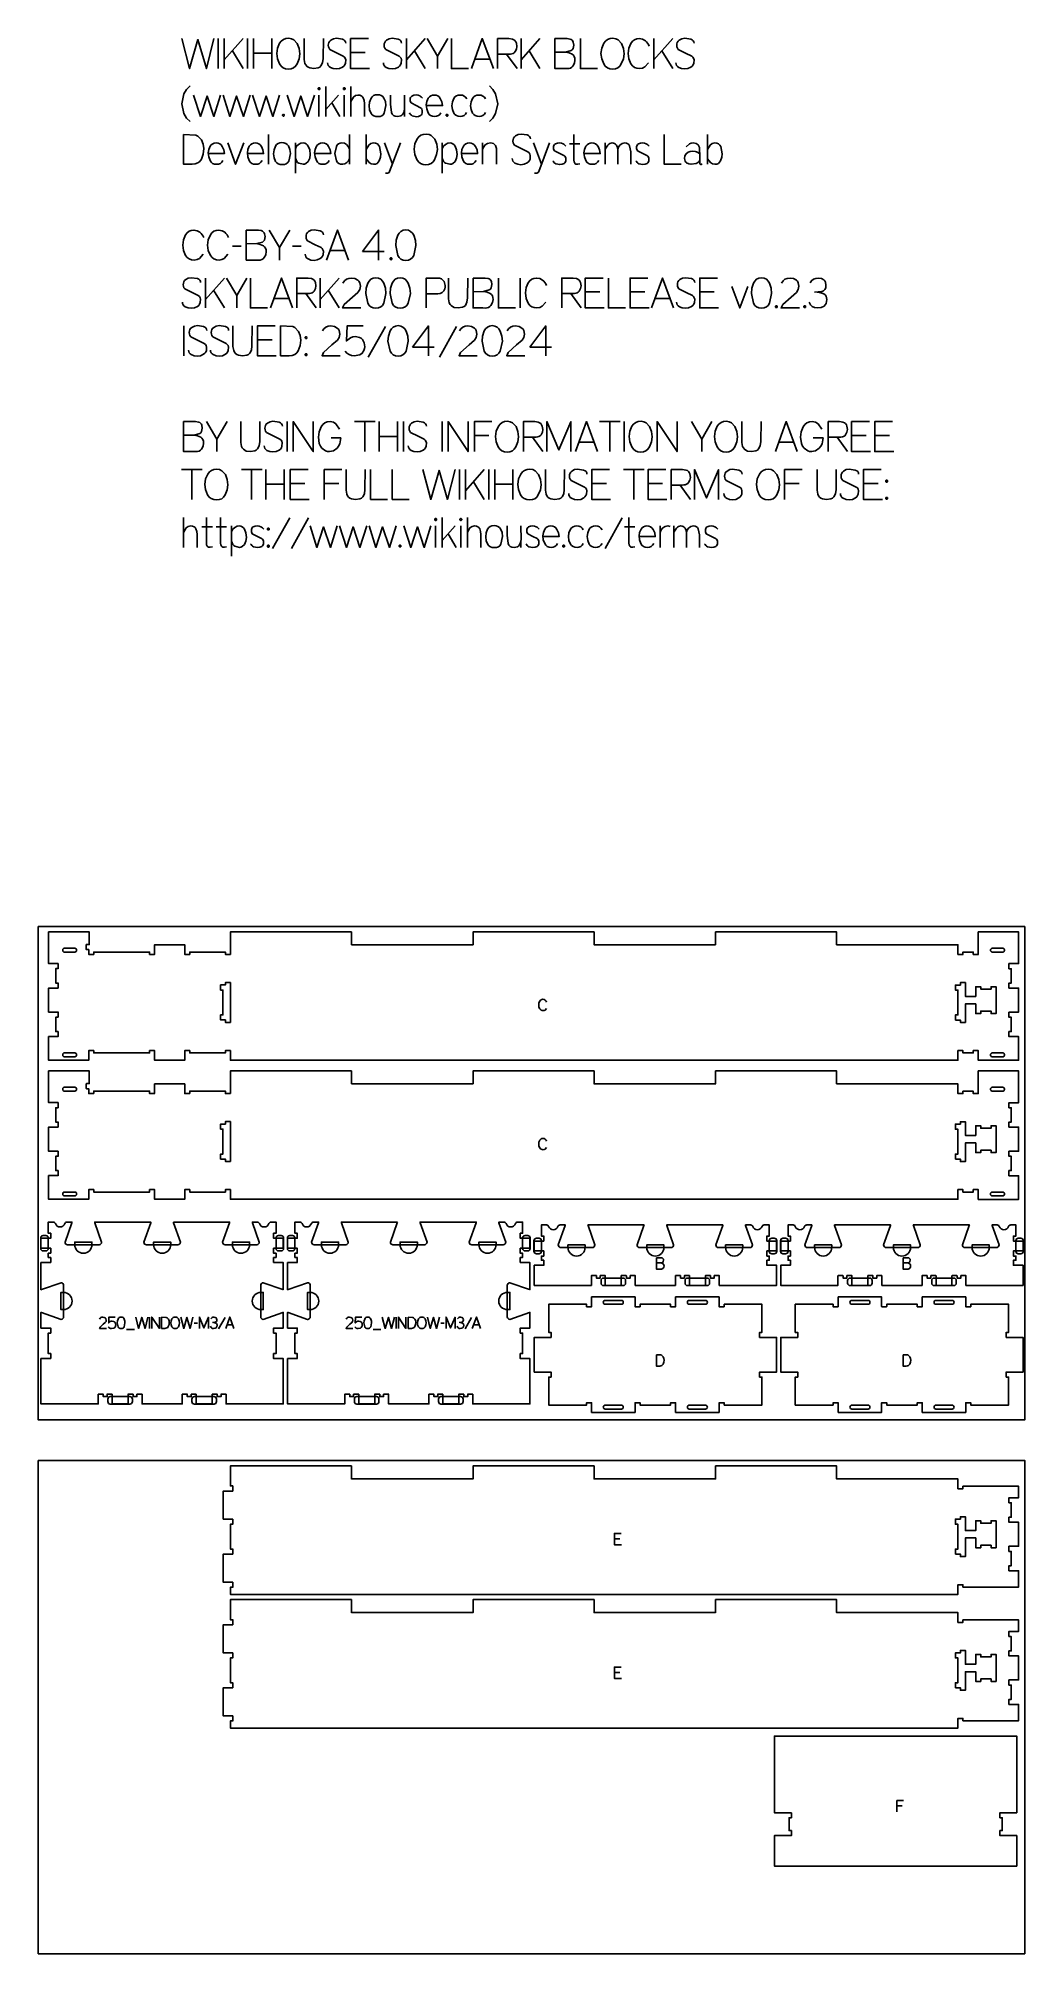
# Model space of a CAD drawing. Header units: millimetres. Extents: x -1220 to 1220, y -1270 to 3467.
import ezdxf

# ---------------------------------------------------------------- set-up
doc = ezdxf.new("R2010")
doc.units = ezdxf.units.MM
for name, color, linetype, true_color in [('0_SHEET_SPRUCEPLY_2440X122', 1, 'Continuous', 0xff0000), ('1_ANYTOOL_1MMDEEP_LABELS_S', 2, 'Continuous', 0xffff00), ('3_ANYTOOL_CUTTHROUGH_INSID', 4, 'Continuous', 0x00ffff), ('4_ANYTOOL_CUTTHROUGH_OUTSI', 5, 'Continuous', 0x0000ff), ('5_ANYTOOL_HALF_MILL_9MM_IN', 3, 'Continuous', 0x00ff00), ('TC', 220, 'Continuous', 0xff00bb)]:
    doc.layers.add(name, color=color, linetype=linetype, true_color=true_color)

msp = doc.modelspace()

# ---------------------------------------------------------------- linework, layer by layer
at = {"layer": '0_SHEET_SPRUCEPLY_2440X122'}
for points in [[(-1220, 1270), (-1220, 50), (1220, 50), (1220, 1270)], [(-1220, -50), (-1220, -1270), (1220, -1270), (1220, -50)]]:
    msp.add_lwpolyline(points, close=True, dxfattribs=at)
at = {"layer": '1_ANYTOOL_1MMDEEP_LABELS_S'}
for p, q in [((-945, 304.2, 0), (-945, 276.2, 0)), ((-826.2, 289.1, 0), (-834.4, 289, 0)), ((-758.1, 303.7, 0), (-774.2, 275, 0)), ((-753.3, 285.1, 0), (-739.4, 285.1, 0)), ((-335, 304.2, 0), (-335, 276.2, 0)), ((-216.2, 289.1, 0), (-224.4, 289, 0)), ((-148.1, 303.7, 0), (-164.2, 275, 0)), ((-143.3, 285.1, 0), (-129.4, 285.1, 0)), ((-1001.6, 273.8, 0), (-982.3, 273.8, 0)), ((-391.6, 273.8, 0), (-372.3, 273.8, 0)), ((218.9, -243.8, 0), (205.2, -243.8, 0)), ((218.9, -574.4, 0), (205.2, -574.4, 0)), ((917.2, -904.5, 0), (903.7, -904.5, 0))]:
    msp.add_line(p, q, dxfattribs=at)
for points in [[(37.4, 1083.2, 0.131103), (33.9, 1088.2), (31.3, 1089.7), (28.2, 1090.2), (25.8, 1089.9), (23.7, 1089.1), (21.9, 1087.7), (20.4, 1085.8), (18.5, 1081.2), (17.8, 1076.2), (18.5, 1071.1), (20.4, 1066.5), (22, 1064.6), (23.8, 1063.3), (26, 1062.4), (28.5, 1062.2), (31.2, 1062.5), (33.4, 1063.7), (36.8, 1067.6)], [(37.4, 739.2, 0.131103), (33.9, 744.2), (31.3, 745.7), (28.2, 746.2), (25.8, 745.9), (23.7, 745.1), (21.9, 743.7), (20.4, 741.8), (18.5, 737.2), (17.8, 732.2), (18.5, 727.2), (20.4, 722.6), (22, 720.7), (23.8, 719.3), (26, 718.5), (28.5, 718.2), (31.2, 718.6), (33.4, 719.7), (36.8, 723.6)]]:
    msp.add_lwpolyline(points, format="xyb", dxfattribs=at)
for points in [[(309.2, 438.1), (319, 438.2), (324.3, 439.7), (325.4, 440.5), (326.1, 441.6), (326.7, 444.8), (326.3, 447.5), (325.8, 448.5), (325.1, 449.4), (324.2, 450), (323.2, 450.5), (320.4, 450.9), (309.2, 450.9)], [(309.2, 450.9), (309.2, 422.9), (318.2, 422.9), (320.6, 422.8), (322.2, 422.9), (323.6, 423.3), (324.9, 424.1), (325.9, 425.2), (327.4, 427.9), (327.9, 430.8), (327.7, 432.6), (327.2, 434.1), (326.4, 435.3), (325.2, 436.3), (322.3, 437.6), (319, 438.2)], [(919.2, 438.1), (929, 438.2), (934.3, 439.7), (935.4, 440.5), (936.1, 441.6), (936.7, 444.8), (936.3, 447.5), (935.8, 448.5), (935.1, 449.4), (934.2, 450), (933.2, 450.5), (930.4, 450.9), (919.2, 450.9)], [(919.2, 450.9), (919.2, 422.9), (928.2, 422.9), (930.6, 422.8), (932.2, 422.9), (933.6, 423.3), (934.9, 424.1), (935.9, 425.2), (937.4, 427.9), (937.9, 430.8), (937.7, 432.6), (937.2, 434.1), (936.4, 435.3), (935.2, 436.3), (932.3, 437.6), (929, 438.2)], [(-1051.6, 276.2), (-1068.6, 276.2), (-1067.2, 279.4), (-1059.3, 286.4), (-1054.2, 290.8), (-1052.5, 293.4), (-1052, 296.5), (-1052.6, 299.8), (-1053.3, 301.1), (-1054.4, 302.2), (-1057, 303.7), (-1060.3, 304.2), (-1062.9, 303.9), (-1065.1, 303), (-1066.8, 301.5), (-1068.2, 299.4)], [(-1047, 280.6), (-1045.3, 278.7), (-1043.3, 277.3), (-1041.1, 276.4), (-1038.6, 276.2), (-1033.2, 277.1), (-1031, 278.6), (-1029.4, 281.1), (-1028.7, 282.9), (-1028.5, 284.7), (-1029, 288.4), (-1030.7, 291.4), (-1032, 292.6), (-1033.5, 293.5), (-1037.2, 294.2), (-1039.7, 293.9), (-1041.9, 293.1), (-1045.8, 290.1), (-1045.2, 304.2), (-1030, 304.2)], [(-979, 304.2), (-971.8, 276.2), (-964, 303.3), (-956, 276.2), (-949, 304.2)], [(-939.4, 276.2), (-939.4, 304.2), (-920.6, 276.2), (-920.6, 304.2)], [(-867.6, 304.2), (-860.4, 276.2), (-852.5, 303.3), (-844.6, 276.2), (-837.6, 304.2)], [(-821.4, 276.2), (-821.4, 304.2), (-810.2, 277.7), (-799, 304), (-799, 276.2)], [(-786.5, 290.9), (-783.4, 290.4), (-780.5, 289.2), (-779.3, 288.4), (-778.4, 287.2), (-777.9, 285.8), (-777.7, 284), (-778.3, 280.4), (-779, 279.1), (-780, 278), (-782.8, 276.6), (-786.4, 276.2), (-789, 276.5), (-791.2, 277.5), (-792.9, 279.2), (-794.2, 281.5)], [(-793.2, 299.6), (-791.8, 301.6), (-790.1, 303), (-788, 303.9), (-785.5, 304.2), (-782.7, 303.7), (-780.4, 302.4), (-779.5, 301.4), (-778.9, 300.3), (-778.4, 297.4), (-778.7, 295.1), (-779.5, 293.4), (-780.7, 292.3), (-782.2, 291.5), (-789.1, 290.9)], [(-756.5, 276.2), (-746.4, 304.2), (-736, 276.2)], [(-441.6, 276.2), (-458.6, 276.2), (-457.2, 279.4), (-449.3, 286.4), (-444.2, 290.8), (-442.5, 293.4), (-442, 296.5), (-442.6, 299.8), (-443.3, 301.1), (-444.4, 302.2), (-447, 303.7), (-450.3, 304.2), (-452.9, 303.9), (-455.1, 303), (-456.8, 301.5), (-458.2, 299.4)], [(-437, 280.6), (-435.3, 278.7), (-433.3, 277.3), (-431.1, 276.4), (-428.6, 276.2), (-423.2, 277.1), (-421, 278.6), (-419.4, 281.1), (-418.7, 282.9), (-418.5, 284.7), (-419, 288.4), (-420.7, 291.4), (-422, 292.6), (-423.5, 293.5), (-427.2, 294.2), (-429.7, 293.9), (-431.9, 293.1), (-435.8, 290.1), (-435.2, 304.2), (-420, 304.2)], [(-369, 304.2), (-361.8, 276.2), (-354, 303.3), (-346, 276.2), (-339, 304.2)], [(-329.4, 276.2), (-329.4, 304.2), (-310.6, 276.2), (-310.6, 304.2)], [(-257.6, 304.2), (-250.4, 276.2), (-242.5, 303.3), (-234.6, 276.2), (-227.6, 304.2)], [(-211.4, 276.2), (-211.4, 304.2), (-200.2, 277.7), (-189, 304), (-189, 276.2)], [(-176.5, 290.9), (-173.4, 290.4), (-170.5, 289.2), (-169.3, 288.4), (-168.4, 287.2), (-167.9, 285.8), (-167.7, 284), (-168.3, 280.4), (-169, 279.1), (-170, 278), (-172.8, 276.6), (-176.4, 276.2), (-179, 276.5), (-181.2, 277.5), (-182.9, 279.2), (-184.2, 281.5)], [(-183.2, 299.6), (-181.8, 301.6), (-180.1, 303), (-178, 303.9), (-175.5, 304.2), (-172.7, 303.7), (-170.4, 302.4), (-169.5, 301.4), (-168.9, 300.3), (-168.4, 297.4), (-168.7, 295.1), (-169.5, 293.4), (-170.7, 292.3), (-172.2, 291.5), (-179.1, 290.9)], [(-146.5, 276.2), (-136.4, 304.2), (-126, 276.2)], [(222.9, -258.8), (205.2, -258.8), (205.2, -230.8), (221.8, -230.8)], [(222.9, -589.4), (205.2, -589.4), (205.2, -561.4), (221.8, -561.4)], [(920.2, -891.4), (903.7, -891.4), (903.7, -919.4)]]:
    msp.add_lwpolyline(points, dxfattribs=at)
for points in [[(-1015.1, 304.4), (-1012.5, 304), (-1010.4, 303), (-1008.8, 301.4), (-1007.5, 299.4), (-1006, 294.6), (-1005.6, 289.8), (-1007.6, 280.6), (-1008.8, 278.5), (-1010.4, 277.1), (-1012.5, 276.2), (-1015.1, 275.9), (-1017.6, 276.2), (-1019.7, 277.1), (-1021.3, 278.6), (-1022.5, 280.6), (-1024.5, 289.8), (-1024.1, 294.7), (-1022.6, 299.4), (-1021.3, 301.4), (-1019.7, 303), (-1017.6, 304)], [(-915, 304.2), (-915, 276.2), (-907, 276.2), (-904.2, 276.6), (-901.8, 277.5), (-899.9, 278.9), (-898.4, 280.9), (-896.6, 285.7), (-896, 290.8), (-896.5, 295.1), (-898.3, 299), (-901.6, 302.6), (-903.5, 303.5)], [(-881, 304.5), (-878.4, 304.1), (-876.2, 303.1), (-873, 299.6), (-871.2, 294.9), (-870.6, 290), (-871.2, 285.2), (-873.2, 280.5), (-874.6, 278.4), (-876.5, 276.9), (-878.7, 276), (-881.3, 275.7), (-884, 276), (-886.2, 276.9), (-888.1, 278.4), (-889.6, 280.6), (-891.6, 285.4), (-892.2, 290.3), (-891.5, 295.3), (-889.5, 300), (-888, 301.9), (-886, 303.4), (-883.7, 304.2)], [(-405.1, 304.4), (-402.5, 304), (-400.4, 303), (-398.8, 301.4), (-397.5, 299.4), (-396, 294.6), (-395.6, 289.8), (-397.6, 280.6), (-398.8, 278.5), (-400.4, 277.1), (-402.5, 276.2), (-405.1, 275.9), (-407.6, 276.2), (-409.7, 277.1), (-411.3, 278.6), (-412.5, 280.6), (-414.5, 289.8), (-414.1, 294.7), (-412.6, 299.4), (-411.3, 301.4), (-409.7, 303), (-407.6, 304)], [(-305, 304.2), (-305, 276.2), (-297, 276.2), (-294.2, 276.6), (-291.8, 277.5), (-289.9, 278.9), (-288.4, 280.9), (-286.6, 285.7), (-286, 290.8), (-286.5, 295.1), (-288.3, 299), (-291.6, 302.6), (-293.5, 303.5)], [(-271, 304.5), (-268.4, 304.1), (-266.2, 303.1), (-263, 299.6), (-261.2, 294.9), (-260.6, 290), (-261.2, 285.2), (-263.2, 280.5), (-264.6, 278.4), (-266.5, 276.9), (-268.7, 276), (-271.3, 275.7), (-274, 276), (-276.2, 276.9), (-278.1, 278.4), (-279.6, 280.6), (-281.6, 285.4), (-282.2, 290.3), (-281.5, 295.3), (-279.5, 300), (-278, 301.9), (-276, 303.4), (-273.7, 304.2)], [(309.2, 211.2), (309.2, 183.2), (317.1, 183.3), (320, 183.6), (322.4, 184.5), (324.3, 186), (325.8, 188), (327.6, 192.8), (328.2, 197.9), (327.6, 202.2), (325.9, 206.1), (322.6, 209.7), (320.6, 210.6)], [(919.2, 211.2), (919.2, 183.2), (927.1, 183.3), (930, 183.6), (932.4, 184.5), (934.3, 186), (935.8, 188), (937.6, 192.8), (938.2, 197.9), (937.6, 202.2), (935.9, 206.1), (932.6, 209.7), (930.6, 210.6)]]:
    msp.add_lwpolyline(points, close=True, dxfattribs=at)
at = {"layer": '3_ANYTOOL_CUTTHROUGH_INSID'}
for points in [[(-1130, 1216.5), (-1155.7, 1216.5), (-1156.5, 1216.4), (-1157.3, 1216.2), (-1158, 1215.7), (-1159.1, 1214.3), (-1159.7, 1212.6), (-1159.7, 1210.9), (-1159.1, 1209.2), (-1158, 1207.8), (-1157.3, 1207.4), (-1156.5, 1207.1), (-1155.7, 1207), (-1130, 1207, 1)], [(1140, 1216.4, 1), (1140, 1206.9), (1165.7, 1206.9), (1166.5, 1207), (1167.3, 1207.3), (1168, 1207.7), (1169.1, 1209.1), (1169.7, 1210.8), (1169.7, 1212.5), (1169.1, 1214.2), (1168, 1215.6), (1167.3, 1216.1), (1166.5, 1216.4), (1165.7, 1216.4)], [(-1130, 948, 1), (-1130, 957.5), (-1155.7, 957.5), (-1156.5, 957.4), (-1157.3, 957.2), (-1158, 956.7), (-1159.1, 955.3), (-1159.7, 953.6), (-1159.7, 951.9), (-1159.1, 950.2), (-1158, 948.8), (-1157.3, 948.4), (-1156.5, 948.1), (-1155.7, 948)], [(1140, 947.9), (1165.7, 947.9), (1166.5, 948), (1167.3, 948.3), (1168, 948.7), (1169.1, 950.1), (1169.7, 951.8), (1169.7, 953.5), (1169.1, 955.2), (1168, 956.6), (1167.3, 957.1), (1166.5, 957.4), (1165.7, 957.4), (1140, 957.4, 1)], [(-1130, 872.6), (-1155.7, 872.6), (-1156.5, 872.5), (-1157.3, 872.2), (-1158, 871.8), (-1159.1, 870.4), (-1159.7, 868.7), (-1159.7, 867), (-1159.1, 865.3), (-1158, 863.9), (-1157.3, 863.4), (-1156.5, 863.2), (-1155.7, 863.1), (-1130, 863.1, 1)], [(1140, 872.5, 1), (1140, 863), (1165.7, 863), (1166.5, 863.1), (1167.3, 863.3), (1168, 863.8), (1169.1, 865.2), (1169.7, 866.9), (1169.7, 868.6), (1169.1, 870.3), (1168, 871.7), (1167.3, 872.1), (1166.5, 872.4), (1165.7, 872.5)], [(-1130, 604.1, 1), (-1130, 613.6), (-1155.7, 613.6), (-1156.5, 613.5), (-1157.3, 613.2), (-1158, 612.8), (-1159.1, 611.4), (-1159.7, 609.7), (-1159.7, 608), (-1159.1, 606.3), (-1158, 604.9), (-1157.3, 604.4), (-1156.5, 604.2), (-1155.7, 604.1)], [(1140, 604), (1165.7, 604), (1166.5, 604.1), (1167.3, 604.3), (1168, 604.8), (1169.1, 606.2), (1169.7, 607.9), (1169.7, 609.6), (1169.1, 611.3), (1168, 612.7), (1167.3, 613.1), (1166.5, 613.4), (1165.7, 613.5), (1140, 613.5, 1)], [(222.4, 336), (182.4, 336, -1), (182.4, 345.5), (222.4, 345.5, -1)], [(430.4, 336), (390.4, 336, -1), (390.4, 345.5), (430.4, 345.5, -1)], [(792.4, 336, -1), (792.4, 345.5), (832.4, 345.5, -1), (832.4, 336)], [(1000.4, 336, -1), (1000.4, 345.5), (1040.4, 345.5, -1), (1040.4, 336)], [(222.4, 86.5, -1), (222.4, 77), (182.4, 77, -1), (182.4, 86.5)], [(430.4, 86.5, -1), (430.4, 77), (390.4, 77, -1), (390.4, 86.5)], [(792.4, 86.5), (832.4, 86.5, -1), (832.4, 77), (792.4, 77, -1)], [(1000.4, 86.5), (1040.4, 86.5, -1), (1040.4, 77), (1000.4, 77, -1)]]:
    msp.add_lwpolyline(points, format="xyb", close=True, dxfattribs=at)
for points in [[(-744.7, 1033.1), (-744.7, 1131.6), (-757.2, 1131.6), (-757.2, 1125.6), (-769.2, 1125.6), (-769.2, 1113.1), (-763.2, 1113.1), (-763.2, 1051.6), (-769.2, 1051.6), (-769.2, 1039.1), (-757.2, 1039.1), (-757.2, 1033.1)], [(1048.7, 1039), (1060.8, 1039), (1060.8, 1033), (1073.3, 1033), (1073.3, 1078.9), (1098.8, 1078.9), (1098.8, 1054.9), (1111.3, 1054.9), (1111.3, 1060.9), (1136.8, 1060.9), (1136.8, 1054.9), (1149.3, 1054.9), (1149.3, 1121.4), (1136.8, 1121.4), (1136.8, 1115.4), (1111.3, 1115.4), (1111.3, 1121.4), (1098.8, 1121.4), (1098.8, 1097.4), (1073.3, 1097.4), (1073.3, 1131.5), (1060.8, 1131.5), (1060.8, 1125.5), (1048.7, 1125.5), (1048.7, 1113), (1054.7, 1113), (1054.7, 1051.5), (1048.7, 1051.5)], [(-744.7, 689.1), (-744.7, 787.6), (-757.2, 787.6), (-757.2, 781.6), (-769.2, 781.6), (-769.2, 769.1), (-763.2, 769.1), (-763.2, 707.6), (-769.2, 707.6), (-769.2, 695.1), (-757.2, 695.1), (-757.2, 689.1)], [(1048.7, 695), (1060.8, 695), (1060.8, 689), (1073.3, 689), (1073.3, 735), (1098.8, 735), (1098.8, 711), (1111.3, 711), (1111.3, 717), (1136.8, 717), (1136.8, 711), (1149.3, 711), (1149.3, 777.5), (1136.8, 777.5), (1136.8, 771.5), (1111.3, 771.5), (1111.3, 777.5), (1098.8, 777.5), (1098.8, 753.5), (1073.3, 753.5), (1073.3, 787.5), (1060.8, 787.5), (1060.8, 781.5), (1048.7, 781.5), (1048.7, 769), (1054.7, 769), (1054.7, 707.5), (1048.7, 707.5)], [(1048.7, -281.9), (1060.8, -281.9), (1060.8, -287.9), (1073.3, -287.9), (1073.3, -242), (1098.8, -242), (1098.8, -266), (1111.3, -266), (1111.3, -260), (1136.8, -260), (1136.8, -266), (1149.3, -266), (1149.3, -199.5), (1136.8, -199.5), (1136.8, -205.5), (1111.3, -205.5), (1111.3, -199.5), (1098.8, -199.5), (1098.8, -223.5), (1073.3, -223.5), (1073.3, -189.4), (1060.8, -189.4), (1060.8, -195.4), (1048.7, -195.4), (1048.7, -207.9), (1054.7, -207.9), (1054.7, -269.4), (1048.7, -269.4)], [(1048.7, -612.5), (1060.8, -612.5), (1060.8, -618.5), (1073.3, -618.5), (1073.3, -572.6), (1098.8, -572.6), (1098.8, -596.6), (1111.3, -596.6), (1111.3, -590.6), (1136.8, -590.6), (1136.8, -596.6), (1149.3, -596.6), (1149.3, -530.1), (1136.8, -530.1), (1136.8, -536.1), (1111.3, -536.1), (1111.3, -530.1), (1098.8, -530.1), (1098.8, -554.1), (1073.3, -554.1), (1073.3, -520), (1060.8, -520), (1060.8, -526), (1048.7, -526), (1048.7, -538.5), (1054.7, -538.5), (1054.7, -600), (1048.7, -600)]]:
    msp.add_lwpolyline(points, close=True, dxfattribs=at)
at = {"layer": '4_ANYTOOL_CUTTHROUGH_OUTSI'}
for points in [[(-1083, 963.5), (-1095, 963.5, 0.414214), (-1095.2, 963.3), (-1095.2, 939.5), (-1194.7, 939.5), (-1194.7, 998), (-1171, 998, 0.414214), (-1170.8, 998.3), (-1170.8, 1010.3, 0.414214), (-1171, 1010.5), (-1176.8, 1010.5), (-1176.8, 1046), (-1171, 1046, 0.414214), (-1170.8, 1046.3), (-1170.8, 1058.3, 0.414214), (-1171, 1058.5), (-1194.7, 1058.5), (-1194.7, 1118), (-1171, 1118, 0.414214), (-1170.8, 1118.3), (-1170.8, 1130.3, 0.414214), (-1171, 1130.5), (-1176.8, 1130.5), (-1176.8, 1166), (-1171, 1166, 0.414214), (-1170.8, 1166.3), (-1170.8, 1178.3, 0.414214), (-1171, 1178.5), (-1194.7, 1178.5), (-1194.7, 1257), (-1093.8, 1257), (-1093.8, 1225.5), (-1101, 1225.5, 0.414214), (-1101.2, 1225.3), (-1101.2, 1213.3, 0.414214), (-1101, 1213), (-1095.2, 1213), (-1095.2, 1201.3, 0.414214), (-1095, 1201), (-1083, 1201, 0.414214), (-1082.7, 1201.3), (-1082.7, 1207), (-944.7, 1207), (-944.7, 1201.3, 0.414214), (-944.5, 1201), (-932.5, 1201, 0.414214), (-932.2, 1201.3), (-932.2, 1225), (-857.7, 1225), (-857.7, 1201.3, 0.414214), (-857.5, 1201), (-845.5, 1201, 0.414214), (-845.2, 1201.3), (-845.2, 1207), (-757.2, 1207), (-757.2, 1201.3, 0.414214), (-757, 1201), (-745, 1201, 0.414214), (-744.7, 1201.3), (-744.7, 1257), (-445.3, 1257), (-445.3, 1225.3, 0.414214), (-445, 1225), (-145, 1225, 0.414214), (-144.7, 1225.3), (-144.7, 1257), (154.8, 1257), (154.8, 1225.3, 0.414214), (155, 1225), (455, 1225, 0.414214), (455.3, 1225.3), (455.3, 1257), (754.8, 1257), (754.8, 1225.3, 0.414214), (755, 1225), (1054.7, 1225), (1054.7, 1201.2, 0.414214), (1055, 1200.9), (1067, 1200.9, 0.414214), (1067.2, 1201.2), (1067.2, 1206.9), (1092.8, 1206.9), (1092.8, 1201.2, 0.414214), (1093, 1200.9), (1105, 1200.9, 0.414214), (1105.3, 1201.2), (1105.3, 1256.9), (1204.7, 1256.9), (1204.7, 1178.4), (1181, 1178.4, 0.414214), (1180.8, 1178.2), (1180.8, 1166.2, 0.414214), (1181, 1165.9), (1186.8, 1165.9), (1186.8, 1130.4), (1181, 1130.4, 0.414214), (1180.8, 1130.2), (1180.8, 1118.2, 0.414214), (1181, 1117.9), (1204.7, 1117.9), (1204.7, 1058.4), (1181, 1058.4, 0.414214), (1180.8, 1058.2), (1180.8, 1046.2, 0.414214), (1181, 1045.9), (1186.8, 1045.9), (1186.8, 1010.4), (1181, 1010.4, 0.414214), (1180.8, 1010.2), (1180.8, 998.2, 0.414214), (1181, 997.9), (1204.7, 997.9), (1204.7, 939.4), (1105.3, 939.4), (1105.3, 963.2, 0.414214), (1105, 963.4), (1093, 963.4, 0.414214), (1092.8, 963.2), (1092.8, 957.4), (1067.2, 957.4), (1067.2, 963.2, 0.414214), (1067, 963.4), (1055, 963.4, 0.414214), (1054.7, 963.2), (1054.7, 939.5), (-744.7, 939.5), (-744.7, 963.3, 0.414214), (-745, 963.5), (-757, 963.5, 0.414214), (-757.2, 963.3), (-757.2, 957.5), (-845.2, 957.5), (-845.2, 963.3, 0.414214), (-845.5, 963.5), (-857.5, 963.5, 0.414214), (-857.7, 963.3), (-857.7, 939.5), (-932.2, 939.5), (-932.2, 963.3, 0.414214), (-932.5, 963.5), (-944.5, 963.5, 0.414214), (-944.7, 963.3), (-944.7, 957.5), (-1082.7, 957.5), (-1082.7, 963.3, 0.414214)], [(-1083, 619.6), (-1095, 619.6, 0.414214), (-1095.2, 619.3), (-1095.2, 595.6), (-1194.7, 595.6), (-1194.7, 654.1), (-1171, 654.1, 0.414214), (-1170.8, 654.3), (-1170.8, 666.3, 0.414214), (-1171, 666.6), (-1176.8, 666.6), (-1176.8, 702.1), (-1171, 702.1, 0.414214), (-1170.8, 702.3), (-1170.8, 714.3, 0.414214), (-1171, 714.6), (-1194.7, 714.6), (-1194.7, 774.1), (-1171, 774.1, 0.414214), (-1170.8, 774.3), (-1170.8, 786.3, 0.414214), (-1171, 786.6), (-1176.8, 786.6), (-1176.8, 822.1), (-1171, 822.1, 0.414214), (-1170.8, 822.3), (-1170.8, 834.3, 0.414214), (-1171, 834.6), (-1194.7, 834.6), (-1194.7, 913.1), (-1093.8, 913.1), (-1093.8, 881.6), (-1101, 881.6, 0.414214), (-1101.2, 881.3), (-1101.2, 869.3, 0.414214), (-1101, 869.1), (-1095.2, 869.1), (-1095.2, 857.3, 0.414214), (-1095, 857.1), (-1083, 857.1, 0.414214), (-1082.7, 857.3), (-1082.7, 863.1), (-944.7, 863.1), (-944.7, 857.3, 0.414214), (-944.5, 857.1), (-932.5, 857.1, 0.414214), (-932.2, 857.3), (-932.2, 881.1), (-857.7, 881.1), (-857.7, 857.3, 0.414214), (-857.5, 857.1), (-845.5, 857.1, 0.414214), (-845.2, 857.3), (-845.2, 863.1), (-757.2, 863.1), (-757.2, 857.3, 0.414214), (-757, 857.1), (-745, 857.1, 0.414214), (-744.7, 857.3), (-744.7, 913.1), (-445.3, 913.1), (-445.3, 881.3, 0.414214), (-445, 881.1), (-145, 881.1, 0.414214), (-144.7, 881.3), (-144.7, 913.1), (154.8, 913.1), (154.8, 881.3, 0.414214), (155, 881.1), (455, 881.1, 0.414214), (455.3, 881.3), (455.3, 913.1), (754.8, 913.1), (754.8, 881.3, 0.414214), (755, 881.1), (1054.7, 881.1), (1054.7, 857.2, 0.414214), (1055, 857), (1067, 857, 0.414214), (1067.2, 857.2), (1067.2, 863), (1092.8, 863), (1092.8, 857.2, 0.414214), (1093, 857), (1105, 857, 0.414214), (1105.3, 857.2), (1105.3, 913), (1204.7, 913), (1204.7, 834.5), (1181, 834.5, 0.414214), (1180.8, 834.2), (1180.8, 822.2, 0.414214), (1181, 822), (1186.8, 822), (1186.8, 786.5), (1181, 786.5, 0.414214), (1180.8, 786.2), (1180.8, 774.2, 0.414214), (1181, 774), (1204.7, 774), (1204.7, 714.5), (1181, 714.5, 0.414214), (1180.8, 714.2), (1180.8, 702.2, 0.414214), (1181, 702), (1186.8, 702), (1186.8, 666.5), (1181, 666.5, 0.414214), (1180.8, 666.2), (1180.8, 654.2, 0.414214), (1181, 654), (1204.7, 654), (1204.7, 595.5), (1105.3, 595.5), (1105.3, 619.2, 0.414214), (1105, 619.5), (1093, 619.5, 0.414214), (1092.8, 619.2), (1092.8, 613.5), (1067.2, 613.5), (1067.2, 619.2, 0.414214), (1067, 619.5), (1055, 619.5, 0.414214), (1054.7, 619.2), (1054.7, 595.6), (-744.7, 595.6), (-744.7, 619.3, 0.414214), (-745, 619.6), (-757, 619.6, 0.414214), (-757.2, 619.3), (-757.2, 613.6), (-845.2, 613.6), (-845.2, 619.3, 0.414214), (-845.5, 619.6), (-857.5, 619.6, 0.414214), (-857.7, 619.3), (-857.7, 595.6), (-932.2, 595.6), (-932.2, 619.3, 0.414214), (-932.5, 619.6), (-944.5, 619.6, 0.414214), (-944.7, 619.3), (-944.7, 613.6), (-1082.7, 613.6), (-1082.7, 619.3, 0.414214)], [(-885.5, 539.2), (-885.3, 537.8), (-868.4, 489.5), (-868.4, 489.5, -0.414214), (-874.6, 483.2), (-952.6, 483.2, -0.414214), (-958.9, 489.5), (-958.9, 489.5), (-942, 537.8), (-941.7, 539.2), (-1080.4, 539.2), (-1080.2, 537.8), (-1063.3, 489.5), (-1063.3, 489.5, -0.414214), (-1069.5, 483.2), (-1147.5, 483.2, -0.414214), (-1153.8, 489.5), (-1153.8, 489.5), (-1136.9, 537.8), (-1136.6, 539.2), (-1149, 539.2, 0.317837), (-1154.5, 535.4, -0.707107), (-1177.6, 535.4, 0.317837), (-1183, 539.2), (-1195.4, 539.2), (-1195.4, 511.7), (-1189.6, 511.7, -0.414214), (-1189.4, 511.5), (-1189.4, 499.5, -0.414214), (-1189.6, 499.2), (-1213.4, 499.2), (-1213.4, 474.7), (-1189.6, 474.7, -0.414214), (-1189.4, 474.5), (-1189.4, 462.5, -0.414214), (-1189.6, 462.2), (-1195.4, 462.2), (-1195.4, 451.7), (-1189.6, 451.7, -0.414214), (-1189.4, 451.5), (-1189.4, 439.5, -0.414214), (-1189.6, 439.2), (-1213.4, 439.2), (-1213.4, 372), (-1212, 372.2), (-1163.7, 389.1), (-1163.6, 389.2, -0.414214), (-1157.4, 382.9), (-1157.4, 304.9, -0.414214), (-1163.6, 298.7), (-1163.7, 298.7), (-1212, 315.6), (-1213.4, 315.8), (-1213.4, 277.2), (-1189.6, 277.2, -0.414214), (-1189.4, 277), (-1189.4, 265, -0.414214), (-1189.6, 264.7), (-1195.4, 264.7), (-1195.4, 214.2), (-1189.6, 214.2, -0.414214), (-1189.4, 214), (-1189.4, 202, -0.414214), (-1189.6, 201.7), (-1213.4, 201.7), (-1213.4, 89.7), (-1071.9, 89.7), (-1071.9, 113.5, -0.414214), (-1071.6, 113.7), (-1059.6, 113.7, -0.414214), (-1059.4, 113.5), (-1059.4, 107.7), (-1049.9, 107.7), (-1049.9, 113.5, -0.414214), (-1049.6, 113.7), (-1037.6, 113.7, -0.414214), (-1037.4, 113.5), (-1037.4, 89.7), (-997.9, 89.7), (-997.9, 113.5, -0.414214), (-997.6, 113.7), (-985.6, 113.7, -0.414214), (-985.4, 113.5), (-985.4, 107.7), (-975.9, 107.7), (-975.9, 113.5, -0.414214), (-975.6, 113.7), (-963.6, 113.7, -0.414214), (-963.4, 113.5), (-963.4, 89.7), (-863.9, 89.7), (-863.9, 113.5, -0.414214), (-863.6, 113.7), (-851.6, 113.7, -0.414214), (-851.4, 113.5), (-851.4, 107.7), (-841.9, 107.7), (-841.9, 113.5, -0.414214), (-841.6, 113.7), (-829.6, 113.7, -0.414214), (-829.4, 113.5), (-829.4, 89.7), (-789.9, 89.7), (-789.9, 113.5, -0.414214), (-789.6, 113.7), (-777.6, 113.7, -0.414214), (-777.4, 113.5), (-777.4, 107.7), (-767.9, 107.7), (-767.9, 113.5, -0.414214), (-767.6, 113.7), (-755.6, 113.7, -0.414214), (-755.4, 113.5), (-755.4, 89.7), (-613.9, 89.7), (-613.9, 201.7), (-637.6, 201.7, -0.414214), (-637.9, 202), (-637.9, 214, -0.414214), (-637.6, 214.2), (-631.9, 214.2), (-631.9, 264.7), (-637.6, 264.7, -0.414214), (-637.9, 265), (-637.9, 277, -0.414214), (-637.6, 277.2), (-613.9, 277.2), (-613.9, 315.8), (-615.3, 315.6), (-663.6, 298.7), (-663.6, 298.7, -0.414214), (-669.9, 304.9), (-669.9, 382.9, -0.414214), (-663.6, 389.2), (-663.6, 389.1), (-615.3, 372.2), (-613.9, 372), (-613.9, 439.2), (-637.6, 439.2, -0.414214), (-637.9, 439.5), (-637.9, 451.5, -0.414214), (-637.6, 451.7), (-631.9, 451.7), (-631.9, 462.2), (-637.6, 462.2, -0.414214), (-637.9, 462.5), (-637.9, 474.5, -0.414214), (-637.6, 474.7), (-613.9, 474.7), (-613.9, 499.2), (-637.6, 499.2, -0.414214), (-637.9, 499.5), (-637.9, 511.5, -0.414214), (-637.6, 511.7), (-631.9, 511.7), (-631.9, 539.2), (-644.3, 539.2, 0.317837), (-649.7, 535.4, -0.707107), (-672.8, 535.4, 0.317837), (-678.2, 539.2), (-690.6, 539.2), (-690.4, 537.8), (-673.5, 489.5), (-673.5, 489.5, -0.414214), (-679.7, 483.2), (-757.7, 483.2, -0.414214), (-764, 489.5), (-764, 489.5), (-747.1, 537.8), (-746.8, 539.2)], [(-331.7, 539.2), (-332, 537.8), (-348.9, 489.5), (-348.9, 489.5, 0.414214), (-342.6, 483.2), (-264.6, 483.2, 0.414214), (-258.4, 489.5), (-258.4, 489.5), (-275.3, 537.8), (-275.5, 539.2), (-136.8, 539.2), (-137.1, 537.8), (-154, 489.5), (-154, 489.5, 0.414214), (-147.7, 483.2), (-69.7, 483.2, 0.414214), (-63.5, 489.5), (-63.5, 489.5), (-80.4, 537.8), (-80.6, 539.2), (-68.2, 539.2, -0.317837), (-62.8, 535.4, 0.707107), (-39.7, 535.4, -0.317837), (-34.3, 539.2), (-21.9, 539.2), (-21.9, 511.7), (-27.6, 511.7, 0.414214), (-27.9, 511.5), (-27.9, 499.5, 0.414214), (-27.6, 499.2), (-3.9, 499.2), (-3.9, 474.7), (-27.6, 474.7, 0.414214), (-27.9, 474.5), (-27.9, 462.5, 0.414214), (-27.6, 462.2), (-21.9, 462.2), (-21.9, 451.7), (-27.6, 451.7, 0.414214), (-27.9, 451.5), (-27.9, 439.5, 0.414214), (-27.6, 439.2), (-3.9, 439.2), (-3.9, 372), (-5.3, 372.2), (-53.6, 389.1), (-53.6, 389.2, 0.414214), (-59.9, 382.9), (-59.9, 304.9, 0.414214), (-53.6, 298.7), (-53.6, 298.7), (-5.3, 315.6), (-3.9, 315.8), (-3.9, 277.2), (-27.6, 277.2, 0.414214), (-27.9, 277), (-27.9, 265, 0.414214), (-27.6, 264.7), (-21.9, 264.7), (-21.9, 214.2), (-27.6, 214.2, 0.414214), (-27.9, 214), (-27.9, 202, 0.414214), (-27.6, 201.7), (-3.9, 201.7), (-3.9, 89.7), (-145.4, 89.7), (-145.4, 113.5, 0.414214), (-145.6, 113.7), (-157.6, 113.7, 0.414214), (-157.9, 113.5), (-157.9, 107.7), (-167.4, 107.7), (-167.4, 113.5, 0.414214), (-167.6, 113.7), (-179.6, 113.7, 0.414214), (-179.9, 113.5), (-179.9, 89.7), (-219.4, 89.7), (-219.4, 113.5, 0.414214), (-219.6, 113.7), (-231.6, 113.7, 0.414214), (-231.9, 113.5), (-231.9, 107.7), (-241.4, 107.7), (-241.4, 113.5, 0.414214), (-241.6, 113.7), (-253.6, 113.7, 0.414214), (-253.9, 113.5), (-253.9, 89.7), (-353.4, 89.7), (-353.4, 113.5, 0.414214), (-353.6, 113.7), (-365.6, 113.7, 0.414214), (-365.9, 113.5), (-365.9, 107.7), (-375.4, 107.7), (-375.4, 113.5, 0.414214), (-375.6, 113.7), (-387.6, 113.7, 0.414214), (-387.9, 113.5), (-387.9, 89.7), (-427.4, 89.7), (-427.4, 113.5, 0.414214), (-427.6, 113.7), (-439.6, 113.7, 0.414214), (-439.9, 113.5), (-439.9, 107.7), (-449.4, 107.7), (-449.4, 113.5, 0.414214), (-449.6, 113.7), (-461.6, 113.7, 0.414214), (-461.9, 113.5), (-461.9, 89.7), (-603.4, 89.7), (-603.4, 201.7), (-579.6, 201.7, 0.414214), (-579.4, 202), (-579.4, 214, 0.414214), (-579.6, 214.2), (-585.4, 214.2), (-585.4, 264.7), (-579.6, 264.7, 0.414214), (-579.4, 265), (-579.4, 277, 0.414214), (-579.6, 277.2), (-603.4, 277.2), (-603.4, 315.8), (-602, 315.6), (-553.7, 298.7), (-553.6, 298.7, 0.414214), (-547.4, 304.9), (-547.4, 382.9, 0.414214), (-553.6, 389.2), (-553.7, 389.1), (-602, 372.2), (-603.4, 372), (-603.4, 439.2), (-579.6, 439.2, 0.414214), (-579.4, 439.5), (-579.4, 451.5, 0.414214), (-579.6, 451.7), (-585.4, 451.7), (-585.4, 462.2), (-579.6, 462.2, 0.414214), (-579.4, 462.5), (-579.4, 474.5, 0.414214), (-579.6, 474.7), (-603.4, 474.7), (-603.4, 499.2), (-579.6, 499.2, 0.414214), (-579.4, 499.5), (-579.4, 511.5, 0.414214), (-579.6, 511.7), (-585.4, 511.7), (-585.4, 539.2), (-573, 539.2, -0.317837), (-567.6, 535.4, 0.707107), (-544.5, 535.4, -0.317837), (-539, 539.2), (-526.6, 539.2), (-526.9, 537.8), (-543.8, 489.5), (-543.8, 489.5, 0.414214), (-537.5, 483.2), (-459.5, 483.2, 0.414214), (-453.3, 489.5), (-453.3, 489.5), (-470.2, 537.8), (-470.4, 539.2)], [(278, 530.9), (278.3, 532.3), (139.6, 532.3), (139.8, 530.9), (156.7, 482.6), (156.7, 482.6, -0.414214), (150.5, 476.3), (72.5, 476.3, -0.414214), (66.2, 482.6), (66.2, 482.6), (83.1, 530.9), (83.4, 532.3), (71, 532.3, 0.317837), (65.5, 528.5, -0.707107), (42.4, 528.5, 0.317837), (37, 532.3), (24.6, 532.3), (24.6, 504.8), (30.4, 504.8, -0.414214), (30.6, 504.6), (30.6, 492.6, -0.414214), (30.4, 492.3), (6.6, 492.3), (6.6, 467.8), (30.4, 467.8, -0.414214), (30.6, 467.6), (30.6, 455.6, -0.414214), (30.4, 455.3), (24.6, 455.3), (24.6, 444.8), (30.4, 444.8, -0.414214), (30.6, 444.6), (30.6, 432.6, -0.414214), (30.4, 432.3), (6.6, 432.3), (6.6, 382.8), (148.1, 382.8), (148.1, 406.6, -0.414214), (148.4, 406.8), (160.4, 406.8, -0.414214), (160.6, 406.6), (160.6, 400.8), (170.1, 400.8), (170.1, 406.6, -0.414214), (170.4, 406.8), (182.4, 406.8, -0.414214), (182.6, 406.6), (182.6, 382.8), (222.1, 382.8), (222.1, 406.6, -0.414214), (222.4, 406.8), (234.4, 406.8, -0.414214), (234.6, 406.6), (234.6, 400.8), (244.1, 400.8), (244.1, 406.6, -0.414214), (244.4, 406.8), (256.4, 406.8, -0.414214), (256.6, 406.6), (256.6, 382.8), (356.1, 382.8), (356.1, 406.6, -0.414214), (356.4, 406.8), (368.4, 406.8, -0.414214), (368.6, 406.6), (368.6, 400.8), (378.1, 400.8), (378.1, 406.6, -0.414214), (378.4, 406.8), (390.4, 406.8, -0.414214), (390.6, 406.6), (390.6, 382.8), (430.1, 382.8), (430.1, 406.6, -0.414214), (430.4, 406.8), (442.4, 406.8, -0.414214), (442.6, 406.6), (442.6, 400.8), (452.1, 400.8), (452.1, 406.6, -0.414214), (452.4, 406.8), (464.4, 406.8, -0.414214), (464.6, 406.6), (464.6, 382.8), (606.1, 382.8), (606.1, 432.3), (582.4, 432.3, -0.414214), (582.1, 432.6), (582.1, 444.6, -0.414214), (582.4, 444.8), (588.1, 444.8), (588.1, 455.3), (582.4, 455.3, -0.414214), (582.1, 455.6), (582.1, 467.6, -0.414214), (582.4, 467.8), (606.1, 467.8), (606.1, 492.3), (582.4, 492.3, -0.414214), (582.1, 492.6), (582.1, 504.6, -0.414214), (582.4, 504.8), (588.1, 504.8), (588.1, 532.3), (575.7, 532.3, 0.317837), (570.3, 528.5, -0.707107), (547.2, 528.5, 0.317837), (541.8, 532.3), (529.4, 532.3), (529.6, 530.9), (546.5, 482.6), (546.5, 482.6, -0.414214), (540.3, 476.3), (462.3, 476.3, -0.414214), (456, 482.6), (456, 482.6), (472.9, 530.9), (473.2, 532.3), (334.5, 532.3), (334.7, 530.9), (351.6, 482.6), (351.6, 482.6, -0.414214), (345.4, 476.3), (267.4, 476.3, -0.414214), (261.1, 482.6), (261.1, 482.6)], [(944.7, 530.9), (944.5, 532.3), (1083.2, 532.3), (1082.9, 530.9), (1066, 482.6), (1066, 482.6, 0.414214), (1072.3, 476.3), (1150.3, 476.3, 0.414214), (1156.5, 482.6), (1156.5, 482.6), (1139.6, 530.9), (1139.4, 532.3), (1151.8, 532.3, -0.317837), (1157.2, 528.5, 0.707107), (1180.3, 528.5, -0.317837), (1185.7, 532.3), (1198.1, 532.3), (1198.1, 504.8), (1192.4, 504.8, 0.414214), (1192.1, 504.6), (1192.1, 492.6, 0.414214), (1192.4, 492.3), (1216.1, 492.3), (1216.1, 467.8), (1192.4, 467.8, 0.414214), (1192.1, 467.6), (1192.1, 455.6, 0.414214), (1192.4, 455.3), (1198.1, 455.3), (1198.1, 444.8), (1192.4, 444.8, 0.414214), (1192.1, 444.6), (1192.1, 432.6, 0.414214), (1192.4, 432.3), (1216.1, 432.3), (1216.1, 382.8), (1074.6, 382.8), (1074.6, 406.6, 0.414214), (1074.4, 406.8), (1062.4, 406.8, 0.414214), (1062.1, 406.6), (1062.1, 400.8), (1052.6, 400.8), (1052.6, 406.6, 0.414214), (1052.4, 406.8), (1040.4, 406.8, 0.414214), (1040.1, 406.6), (1040.1, 382.8), (1000.6, 382.8), (1000.6, 406.6, 0.414214), (1000.4, 406.8), (988.4, 406.8, 0.414214), (988.1, 406.6), (988.1, 400.8), (978.6, 400.8), (978.6, 406.6, 0.414214), (978.4, 406.8), (966.4, 406.8, 0.414214), (966.1, 406.6), (966.1, 382.8), (866.6, 382.8), (866.6, 406.6, 0.414214), (866.4, 406.8), (854.4, 406.8, 0.414214), (854.1, 406.6), (854.1, 400.8), (844.6, 400.8), (844.6, 406.6, 0.414214), (844.4, 406.8), (832.4, 406.8, 0.414214), (832.1, 406.6), (832.1, 382.8), (792.6, 382.8), (792.6, 406.6, 0.414214), (792.4, 406.8), (780.4, 406.8, 0.414214), (780.1, 406.6), (780.1, 400.8), (770.6, 400.8), (770.6, 406.6, 0.414214), (770.4, 406.8), (758.4, 406.8, 0.414214), (758.1, 406.6), (758.1, 382.8), (616.6, 382.8), (616.6, 432.3), (640.4, 432.3, 0.414214), (640.6, 432.6), (640.6, 444.6, 0.414214), (640.4, 444.8), (634.6, 444.8), (634.6, 455.3), (640.4, 455.3, 0.414214), (640.6, 455.6), (640.6, 467.6, 0.414214), (640.4, 467.8), (616.6, 467.8), (616.6, 492.3), (640.4, 492.3, 0.414214), (640.6, 492.6), (640.6, 504.6, 0.414214), (640.4, 504.8), (634.6, 504.8), (634.6, 532.3), (647, 532.3, -0.317837), (652.4, 528.5, 0.707107), (675.5, 528.5, -0.317837), (681, 532.3), (693.4, 532.3), (693.1, 530.9), (676.2, 482.6), (676.2, 482.6, 0.414214), (682.5, 476.3), (760.5, 476.3, 0.414214), (766.7, 482.6), (766.7, 482.6), (749.8, 530.9), (749.6, 532.3), (888.3, 532.3), (888, 530.9), (871.1, 482.6), (871.1, 482.6, 0.414214), (877.4, 476.3), (955.4, 476.3, 0.414214), (961.6, 482.6), (961.6, 482.6)], [(136.1, 92.2, -0.414214), (136.4, 92.5), (148.4, 92.5, -0.414214), (148.6, 92.2), (148.6, 68.5), (256.1, 68.5), (256.1, 92.2, -0.414214), (256.4, 92.5), (268.4, 92.5, -0.414214), (268.6, 92.2), (268.6, 86.5), (344.1, 86.5), (344.1, 92.2, -0.414214), (344.4, 92.5), (356.4, 92.5, -0.414214), (356.6, 92.2), (356.6, 68.5), (464.1, 68.5), (464.1, 92.2, -0.414214), (464.4, 92.5), (476.4, 92.5, -0.414214), (476.6, 92.2), (476.6, 86.5), (570.1, 86.5), (570.1, 156), (564.4, 156, -0.414214), (564.1, 156.2), (564.1, 168.2, -0.414214), (564.4, 168.5), (606.1, 168.5), (606.1, 254), (564.4, 254, -0.414214), (564.1, 254.2), (564.1, 266.2, -0.414214), (564.4, 266.5), (570.1, 266.5), (570.1, 336), (476.6, 336), (476.6, 330.2, -0.414214), (476.4, 330), (464.4, 330, -0.414214), (464.1, 330.2), (464.1, 354), (356.6, 354), (356.6, 330.2, -0.414214), (356.4, 330), (344.4, 330, -0.414214), (344.1, 330.2), (344.1, 336), (268.6, 336), (268.6, 330.2, -0.414214), (268.4, 330), (256.4, 330, -0.414214), (256.1, 330.2), (256.1, 354), (148.6, 354), (148.6, 330.2, -0.414214), (148.4, 330), (136.4, 330, -0.414214), (136.1, 330.2), (136.1, 336), (42.6, 336), (42.6, 266.5), (48.4, 266.5, -0.414214), (48.6, 266.2), (48.6, 254.2, -0.414214), (48.4, 254), (6.6, 254), (6.6, 168.5), (48.4, 168.5, -0.414214), (48.6, 168.2), (48.6, 156.2, -0.414214), (48.4, 156), (42.6, 156), (42.6, 86.5), (136.1, 86.5)], [(1086.6, 330.2, -0.414214), (1086.4, 330), (1074.4, 330, -0.414214), (1074.1, 330.2), (1074.1, 354), (966.6, 354), (966.6, 330.2, -0.414214), (966.4, 330), (954.4, 330, -0.414214), (954.1, 330.2), (954.1, 336), (878.6, 336), (878.6, 330.2, -0.414214), (878.4, 330), (866.4, 330, -0.414214), (866.1, 330.2), (866.1, 354), (758.6, 354), (758.6, 330.2, -0.414214), (758.4, 330), (746.4, 330, -0.414214), (746.1, 330.2), (746.1, 336), (652.6, 336), (652.6, 266.5), (658.4, 266.5, -0.414214), (658.6, 266.2), (658.6, 254.2, -0.414214), (658.4, 254), (616.6, 254), (616.6, 168.5), (658.4, 168.5, -0.414214), (658.6, 168.2), (658.6, 156.2, -0.414214), (658.4, 156), (652.6, 156), (652.6, 86.5), (746.1, 86.5), (746.1, 92.2, -0.414214), (746.4, 92.5), (758.4, 92.5, -0.414214), (758.6, 92.2), (758.6, 68.5), (866.1, 68.5), (866.1, 92.2, -0.414214), (866.4, 92.5), (878.4, 92.5, -0.414214), (878.6, 92.2), (878.6, 86.5), (954.1, 86.5), (954.1, 92.2, -0.414214), (954.4, 92.5), (966.4, 92.5, -0.414214), (966.6, 92.2), (966.6, 68.5), (1074.1, 68.5), (1074.1, 92.2, -0.414214), (1074.4, 92.5), (1086.4, 92.5, -0.414214), (1086.6, 92.2), (1086.6, 86.5), (1180.1, 86.5), (1180.1, 156), (1174.4, 156, -0.414214), (1174.1, 156.2), (1174.1, 168.2, -0.414214), (1174.4, 168.5), (1216.1, 168.5), (1216.1, 254), (1174.4, 254, -0.414214), (1174.1, 254.2), (1174.1, 266.2, -0.414214), (1174.4, 266.5), (1180.1, 266.5), (1180.1, 336), (1086.6, 336)], [(755, -381.4), (-744.7, -381.4), (-744.7, -363.9), (-739, -363.9, 0.414214), (-738.7, -363.7), (-738.7, -351.7, 0.414214), (-739, -351.4), (-762.7, -351.4), (-762.7, -281.9), (-739, -281.9, 0.414214), (-738.7, -281.7), (-738.7, -269.7, 0.414214), (-739, -269.4), (-744.7, -269.4), (-744.7, -207.9), (-739, -207.9, 0.414214), (-738.7, -207.7), (-738.7, -195.7, 0.414214), (-739, -195.4), (-762.7, -195.4), (-762.7, -125.9), (-739, -125.9, 0.414214), (-738.7, -125.7), (-738.7, -113.7, 0.414214), (-739, -113.4), (-744.7, -113.4), (-744.7, -63.9), (-445.3, -63.9), (-445.3, -95.7, 0.414214), (-445, -95.9), (-145, -95.9, 0.414214), (-144.7, -95.7), (-144.7, -63.9), (154.8, -63.9), (154.8, -95.7, 0.414214), (155, -95.9), (455, -95.9, 0.414214), (455.3, -95.7), (455.3, -63.9), (754.8, -63.9), (754.8, -95.7, 0.414214), (755, -95.9), (1054.7, -95.9), (1054.7, -119.7, 0.414214), (1055, -120), (1067, -120, 0.414214), (1067.2, -119.7), (1067.2, -114), (1204.7, -114), (1204.7, -142.5), (1181, -142.5, 0.414214), (1180.8, -142.7), (1180.8, -154.7, 0.414214), (1181, -155), (1186.8, -155), (1186.8, -190.5), (1181, -190.5, 0.414214), (1180.8, -190.7), (1180.8, -202.7, 0.414214), (1181, -203), (1204.7, -203), (1204.7, -262.5), (1181, -262.5, 0.414214), (1180.8, -262.7), (1180.8, -274.7, 0.414214), (1181, -275), (1186.8, -275), (1186.8, -310.5), (1181, -310.5, 0.414214), (1180.8, -310.7), (1180.8, -322.7, 0.414214), (1181, -323), (1204.7, -323), (1204.7, -363.5), (1067.2, -363.5), (1067.2, -357.7, 0.414214), (1067, -357.5), (1055, -357.5, 0.414214), (1054.7, -357.7), (1054.7, -381.4)], [(755, -712), (-744.7, -712), (-744.7, -694.5), (-739, -694.5, 0.414214), (-738.7, -694.2), (-738.7, -682.2, 0.414214), (-739, -682), (-762.7, -682), (-762.7, -612.5), (-739, -612.5, 0.414214), (-738.7, -612.2), (-738.7, -600.2, 0.414214), (-739, -600), (-744.7, -600), (-744.7, -538.5), (-739, -538.5, 0.414214), (-738.7, -538.2), (-738.7, -526.2, 0.414214), (-739, -526), (-762.7, -526), (-762.7, -456.5), (-739, -456.5, 0.414214), (-738.7, -456.2), (-738.7, -444.2, 0.414214), (-739, -444), (-744.7, -444), (-744.7, -394.5), (-445.3, -394.5), (-445.3, -426.2, 0.414214), (-445, -426.5), (-145, -426.5, 0.414214), (-144.7, -426.2), (-144.7, -394.5), (154.8, -394.5), (154.8, -426.2, 0.414214), (155, -426.5), (455, -426.5, 0.414214), (455.3, -426.2), (455.3, -394.5), (754.8, -394.5), (754.8, -426.2, 0.414214), (755, -426.5), (1054.7, -426.5), (1054.7, -450.3, 0.414214), (1055, -450.6), (1067, -450.6, 0.414214), (1067.2, -450.3), (1067.2, -444.6), (1204.7, -444.6), (1204.7, -473.1), (1181, -473.1, 0.414214), (1180.8, -473.3), (1180.8, -485.3, 0.414214), (1181, -485.6), (1186.8, -485.6), (1186.8, -521.1), (1181, -521.1, 0.414214), (1180.8, -521.3), (1180.8, -533.3, 0.414214), (1181, -533.6), (1204.7, -533.6), (1204.7, -593.1), (1181, -593.1, 0.414214), (1180.8, -593.3), (1180.8, -605.3, 0.414214), (1181, -605.6), (1186.8, -605.6), (1186.8, -641.1), (1181, -641.1, 0.414214), (1180.8, -641.3), (1180.8, -653.3, 0.414214), (1181, -653.6), (1204.7, -653.6), (1204.7, -694.1), (1067.2, -694.1), (1067.2, -688.3, 0.414214), (1067, -688.1), (1055, -688.1, 0.414214), (1054.7, -688.3), (1054.7, -712)], [(642.7, -934, 0.414214), (643, -933.7), (643, -921.7, 0.414214), (642.7, -921.5), (601, -921.5), (601, -732), (1200.5, -732), (1200.5, -921.5), (1158.7, -921.5, 0.414214), (1158.5, -921.7), (1158.5, -933.7, 0.414214), (1158.7, -934), (1164.5, -934), (1164.5, -965.5), (1158.7, -965.5, 0.414214), (1158.5, -965.7), (1158.5, -977.7, 0.414214), (1158.7, -978), (1200.5, -978), (1200.5, -1053.5), (601, -1053.5), (601, -978), (642.7, -978, 0.414214), (643, -977.7), (643, -965.7, 0.414214), (642.7, -965.5), (637, -965.5), (637, -934)]]:
    msp.add_lwpolyline(points, format="xyb", close=True, dxfattribs=at)
at = {"layer": '5_ANYTOOL_HALF_MILL_9MM_IN'}
for points in [[(-1207.9, 506.1, 0.414214), (-1213.9, 500.1), (-1213.9, 473.8, 0.414214), (-1207.9, 467.8), (-1201.4, 467.8, 0.414214), (-1195.4, 473.8), (-1195.4, 500.1, 0.414214), (-1201.4, 506.1)], [(-1129.8, 483.5, 1), (-1087.3, 483.5), (-1087.3, 489.7), (-1129.8, 489.7)], [(-934.9, 483.5, 1), (-892.4, 483.5), (-892.4, 489.7), (-934.9, 489.7)], [(-740, 483.5, 1), (-697.5, 483.5), (-697.5, 489.7), (-740, 489.7)], [(-625.9, 506.1, 0.414214), (-631.9, 500.1), (-631.9, 473.8, 0.414214), (-625.9, 467.8), (-619.4, 467.8, 0.414214), (-613.4, 473.8), (-613.4, 500.1, 0.414214), (-619.4, 506.1)], [(-597.9, 506.1, 0.414214), (-603.9, 500.1), (-603.9, 473.8, 0.414214), (-597.9, 467.8), (-591.4, 467.8, 0.414214), (-585.4, 473.8), (-585.4, 500.1, 0.414214), (-591.4, 506.1)], [(-477.3, 483.5, -1), (-519.8, 483.5), (-519.8, 489.7), (-477.3, 489.7)], [(-282.4, 483.5, -1), (-324.9, 483.5), (-324.9, 489.7), (-282.4, 489.7)], [(-87.5, 483.5, -1), (-130, 483.5), (-130, 489.7), (-87.5, 489.7)], [(-15.9, 506.1, 0.414214), (-21.9, 500.1), (-21.9, 473.8, 0.414214), (-15.9, 467.8), (-9.4, 467.8, 0.414214), (-3.4, 473.8), (-3.4, 500.1, 0.414214), (-9.4, 506.1)], [(12.1, 499.2, 0.414214), (6.1, 493.2), (6.1, 466.9, 0.414214), (12.1, 460.9), (18.6, 460.9, 0.414214), (24.6, 466.9), (24.6, 493.2, 0.414214), (18.6, 499.2)], [(132.7, 476.6, -1), (90.2, 476.6), (90.2, 482.8), (132.7, 482.8)], [(327.6, 476.6, -1), (285.1, 476.6), (285.1, 482.8), (327.6, 482.8)], [(522.5, 476.6, -1), (480, 476.6), (480, 482.8), (522.5, 482.8)], [(594.1, 499.2, 0.414214), (588.1, 493.2), (588.1, 466.9, 0.414214), (594.1, 460.9), (600.6, 460.9, 0.414214), (606.6, 466.9), (606.6, 493.2, 0.414214), (600.6, 499.2)], [(622.1, 499.2, 0.414214), (616.1, 493.2), (616.1, 466.9, 0.414214), (622.1, 460.9), (628.6, 460.9, 0.414214), (634.6, 466.9), (634.6, 493.2, 0.414214), (628.6, 499.2)], [(700.2, 476.6, 1), (742.7, 476.6), (742.7, 482.8), (700.2, 482.8)], [(895.1, 476.6, 1), (937.6, 476.6), (937.6, 482.8), (895.1, 482.8)], [(1090, 476.6, 1), (1132.5, 476.6), (1132.5, 482.8), (1090, 482.8)], [(1204.1, 499.2, 0.414214), (1198.1, 493.2), (1198.1, 466.9, 0.414214), (1204.1, 460.9), (1210.6, 460.9, 0.414214), (1216.6, 466.9), (1216.6, 493.2, 0.414214), (1210.6, 499.2)], [(178, 400.8, 0.414214), (172, 394.8), (172, 388.3, 0.414214), (178, 382.3), (226.7, 382.3, 0.414214), (232.7, 388.3), (232.7, 394.8, 0.414214), (226.7, 400.8)], [(386, 400.8, 0.414214), (380, 394.8), (380, 388.3, 0.414214), (386, 382.3), (434.7, 382.3, 0.414214), (440.7, 388.3), (440.7, 394.8, 0.414214), (434.7, 400.8)], [(788, 400.8, 0.414214), (782, 394.8), (782, 388.3, 0.414214), (788, 382.3), (836.7, 382.3, 0.414214), (842.7, 388.3), (842.7, 394.8, 0.414214), (836.7, 400.8)], [(996, 400.8, 0.414214), (990, 394.8), (990, 388.3, 0.414214), (996, 382.3), (1044.7, 382.3, 0.414214), (1050.7, 388.3), (1050.7, 394.8, 0.414214), (1044.7, 400.8)], [(-1157.6, 365.2, -1), (-1157.6, 322.7), (-1163.9, 322.7), (-1163.9, 365.2)], [(-669.6, 365.2, 1), (-669.6, 322.7), (-663.4, 322.7), (-663.4, 365.2)], [(-547.6, 365.2, -1), (-547.6, 322.7), (-553.9, 322.7), (-553.9, 365.2)], [(-59.6, 365.2, 1), (-59.6, 322.7), (-53.4, 322.7), (-53.4, 365.2)], [(-1042, 107.7, 0.414214), (-1048, 101.7), (-1048, 95.2, 0.414214), (-1042, 89.2), (-993.3, 89.2, 0.414214), (-987.3, 95.2), (-987.3, 101.7, 0.414214), (-993.3, 107.7)], [(-834, 107.7, 0.414214), (-840, 101.7), (-840, 95.2, 0.414214), (-834, 89.2), (-785.3, 89.2, 0.414214), (-779.3, 95.2), (-779.3, 101.7, 0.414214), (-785.3, 107.7)], [(-432, 107.7, 0.414214), (-438, 101.7), (-438, 95.2, 0.414214), (-432, 89.2), (-383.3, 89.2, 0.414214), (-377.3, 95.2), (-377.3, 101.7, 0.414214), (-383.3, 107.7)], [(-224, 107.7, 0.414214), (-230, 101.7), (-230, 95.2, 0.414214), (-224, 89.2), (-175.3, 89.2, 0.414214), (-169.3, 95.2), (-169.3, 101.7, 0.414214), (-175.3, 107.7)]]:
    msp.add_lwpolyline(points, format="xyb", close=True, dxfattribs=at)
at = {"layer": 'TC'}
for p, q in [((-774.8, 3465.9, 0), (-774.8, 3391.9, 0)), ((-760, 3391.9, 0), (-760, 3465.9, 0)), ((-760, 3413.1, 0), (-713.3, 3465.9, 0)), ((-702.3, 3465.9, 0), (-702.3, 3391.9, 0)), ((-687.4, 3465.9, 0), (-687.4, 3391.9, 0)), ((-642.2, 3391.9, 0), (-642.2, 3465.9, 0)), ((-309.4, 3391.9, 0), (-309.4, 3465.9, 0)), ((-309.4, 3413.1, 0), (-262.7, 3465.9, 0)), ((-25.8, 3391.9, 0), (-25.8, 3465.9, 0)), ((-25.8, 3413.1, 0), (20.9, 3465.9, 0)), ((302.6, 3391.9, 0), (302.6, 3465.9, 0)), ((302.6, 3413.1, 0), (349.3, 3465.9, 0)), ((-713.3, 3391.9, 0), (-739.9, 3435.8, 0)), ((-642.2, 3429.6, 0), (-687.4, 3429.6, 0)), ((-411.2, 3431.5, 0), (-447.4, 3431.5, 0)), ((-262.7, 3391.9, 0), (-289.3, 3435.8, 0)), ((-232.4, 3422.6, 0), (-232.4, 3391.9, 0)), ((-140, 3415.4, 0), (-103.2, 3415.4, 0)), ((-61.6, 3427.5, 0), (-35.8, 3391.8, 0)), ((20.9, 3391.9, 0), (-5.7, 3435.8, 0)), ((349.3, 3391.9, 0), (322.6, 3435.8, 0)), ((-525.8, 3326.3, 0), (-525.8, 3273.5, 0)), ((-509.1, 3347.5, 0), (-509.1, 3273.5, 0)), ((-477, 3326.3, 0), (-509.1, 3290.6, 0)), ((-463.6, 3326.3, 0), (-463.6, 3273.5, 0)), ((-447.1, 3347.5, 0), (-447.1, 3273.5, 0)), ((-494.3, 3307, 0), (-474.4, 3273.5, 0)), ((-314.4, 3290.5, 0), (-314.4, 3273.5, 0)), ((-650.4, 3229.1, 0), (-650.4, 3155.1, 0)), ((-450.4, 3229.1, 0), (-450.4, 3155.1, 0)), ((-409, 3229.1, 0), (-409, 3155.1, 0)), ((435.2, 3229.1, 0), (435.2, 3155.1, 0)), ((-584.1, 3207.9, 0), (-584.1, 3133.5, 0)), ((-364, 3207.9, 0), (-344.1, 3155.1, 0)), ((-220.8, 3207.9, 0), (-220.8, 3133.5, 0)), ((-120.8, 3155.1, 0), (-120.8, 3207.9, 0)), ((5.1, 3207.9, 0), (24.9, 3155.1, 0)), ((119.6, 3205.6, 0), (93.9, 3205.6, 0)), ((182.5, 3207.9, 0), (182.5, 3155.1, 0)), ((-718.2, 2952.5, 0), (-739.9, 2952.3, 0)), ((-623.3, 2949, 0), (-623.3, 2918.3, 0)), ((-569.5, 2952.5, 0), (-591.2, 2952.3, 0)), ((-498.2, 2941.8, 0), (-461.4, 2941.8, 0)), ((-417.8, 2939.6, 0), (-364.1, 2939.6, 0)), ((-806.4, 2799.9, 0), (-806.4, 2873.9, 0)), ((-806.4, 2821.1, 0), (-759.7, 2873.9, 0)), ((-759.7, 2799.9, 0), (-786.3, 2843.8, 0)), ((-522.8, 2799.9, 0), (-522.8, 2873.9, 0)), ((-522.8, 2821.1, 0), (-476, 2873.9, 0)), ((-476, 2799.9, 0), (-502.7, 2843.8, 0)), ((-27.8, 2873.9, 0), (-27.8, 2799.9, 0)), ((-729.3, 2830.6, 0), (-729.3, 2799.9, 0)), ((-636.9, 2823.4, 0), (-600.1, 2823.4, 0)), ((-558.6, 2835.5, 0), (-532.8, 2799.8, 0)), ((97, 2835.5, 0), (122.8, 2799.8, 0)), ((169, 2839.5, 0), (132.9, 2839.5, 0)), ((280.1, 2839.5, 0), (244, 2839.5, 0)), ((305.6, 2823.4, 0), (342.4, 2823.4, 0)), ((452.1, 2839.5, 0), (416, 2839.5, 0)), ((-860.4, 2755.5, 0), (-860.4, 2681.5, 0)), ((-361.3, 2754.3, 0), (-403.7, 2678.4, 0)), ((-185.5, 2754.3, 0), (-227.9, 2678.4, 0)), ((-641.8, 2721.1, 0), (-677.9, 2721.1, 0)), ((-294.5, 2702.8, 0), (-240.8, 2702.8, 0)), ((-4.1, 2702.8, 0), (49.6, 2702.8, 0)), ((-604.1, 2518.7, 0), (-604.1, 2444.7, 0)), ((-437.8, 2518.7, 0), (-386.6, 2518.7, 0)), ((-412.5, 2518.7, 0), (-412.5, 2444.7, 0)), ((-377, 2518.7, 0), (-377, 2444.7, 0)), ((-331.8, 2444.7, 0), (-331.8, 2518.7, 0)), ((-316.7, 2518.7, 0), (-316.7, 2444.7, 0)), ((-221, 2518.7, 0), (-221, 2444.7, 0)), ((168.5, 2518.7, 0), (219.7, 2518.7, 0)), ((193.8, 2518.7, 0), (193.8, 2444.7, 0)), ((229.4, 2518.7, 0), (229.4, 2444.7, 0)), ((-778.4, 2475.4, 0), (-778.4, 2444.7, 0)), ((-331.8, 2482.4, 0), (-377, 2482.4, 0)), ((-105.7, 2484.2, 0), (-141.4, 2484.2, 0)), ((2.4, 2480.3, 0), (28.2, 2444.6, 0)), ((117.7, 2468.2, 0), (154.4, 2468.2, 0)), ((421.1, 2475.4, 0), (421.1, 2444.7, 0)), ((611.8, 2468.2, 0), (648.6, 2468.2, 0)), ((756.1, 2480.3, 0), (781.9, 2444.6, 0)), ((828.1, 2484.3, 0), (791.9, 2484.3, 0)), ((885.4, 2484.3, 0), (849.2, 2484.3, 0)), ((-865.9, 2400.3, 0), (-814.7, 2400.3, 0)), ((-840.6, 2400.3, 0), (-840.6, 2326.3, 0)), ((-717.6, 2400.3, 0), (-666.4, 2400.3, 0)), ((-692.3, 2400.3, 0), (-692.3, 2326.3, 0)), ((-656.8, 2400.3, 0), (-656.8, 2326.3, 0)), ((-611.7, 2326.3, 0), (-611.7, 2400.3, 0)), ((-178.3, 2400.3, 0), (-178.3, 2326.3, 0)), ((-163.5, 2326.3, 0), (-163.5, 2400.3, 0)), ((-163.5, 2347.5, 0), (-116.8, 2400.3, 0)), ((-116.8, 2326.3, 0), (-143.5, 2370.2, 0)), ((-105.8, 2400.3, 0), (-105.8, 2326.3, 0)), ((-90.9, 2400.3, 0), (-90.9, 2326.3, 0)), ((-45.8, 2326.3, 0), (-45.8, 2400.3, 0)), ((227.5, 2400.3, 0), (278.7, 2400.3, 0)), ((252.8, 2400.3, 0), (252.8, 2326.3, 0)), ((-611.7, 2364, 0), (-656.8, 2364, 0)), ((-560.6, 2365.9, 0), (-596.8, 2365.9, 0)), ((-476.9, 2365.8, 0), (-512.6, 2365.8, 0)), ((-45.8, 2364, 0), (-90.9, 2364, 0)), ((185.2, 2365.9, 0), (149.1, 2365.9, 0)), ((324.3, 2365.9, 0), (288.2, 2365.9, 0)), ((367.7, 2361.9, 0), (393.5, 2326.2, 0)), ((661.9, 2365.8, 0), (626.1, 2365.8, 0)), ((857.3, 2365.9, 0), (821.2, 2365.9, 0)), ((-860.5, 2281.9, 0), (-860.5, 2207.9, 0)), ((-598, 2280.7, 0), (-640.4, 2204.8, 0)), ((-551.5, 2280.7, 0), (-593.9, 2204.8, 0)), ((-220.7, 2281.9, 0), (-220.7, 2207.9, 0)), ((-158.7, 2281.9, 0), (-158.7, 2207.9, 0)), ((224.3, 2280.7, 0), (181.9, 2204.8, 0)), ((-789.5, 2258.4, 0), (-815.2, 2258.4, 0)), ((-754.2, 2258.4, 0), (-779.9, 2258.4, 0)), ((-741.9, 2260.7, 0), (-741.9, 2186.3, 0)), ((-237.4, 2260.7, 0), (-237.4, 2207.9, 0)), ((-188.6, 2260.7, 0), (-220.7, 2225, 0)), ((-205.9, 2241.4, 0), (-186.1, 2207.9, 0)), ((-175.2, 2260.7, 0), (-175.2, 2207.9, 0)), ((255.8, 2258.4, 0), (230.1, 2258.4, 0)), ((318.4, 2207.9, 0), (318.4, 2260.7, 0)), ((352.3, 2260.7, 0), (352.3, 2207.9, 0)), ((-26, 2224.9, 0), (-26, 2207.9, 0))]:
    msp.add_line(p, q, dxfattribs=at)
for points in [[(-864.8, 3465.9), (-845.8, 3391.9), (-825, 3463.6), (-804.1, 3391.9), (-785.6, 3465.9)], [(-514.9, 3465.9), (-515.3, 3416.6), (-516.7, 3406.1), (-520.7, 3398.3), (-523.8, 3395.5), (-527.9, 3393.5), (-538.6, 3391.9), (-548.7, 3393.3), (-552.7, 3395.1), (-556, 3397.6), (-558.5, 3400.8), (-560.4, 3404.7), (-562.1, 3414.7), (-562.1, 3465.9)], [(-459.4, 3454.6), (-459.9, 3458), (-461.5, 3460.8), (-464, 3462.9), (-467.6, 3464.4), (-482.6, 3466.7), (-489.9, 3465.6), (-496.4, 3462.2), (-499.1, 3459.7), (-501, 3456.7), (-502.2, 3453.3), (-502.6, 3449.4), (-502.1, 3445.4), (-500.8, 3442), (-498.6, 3439.1), (-480.4, 3429.9), (-465.5, 3422.7), (-462.6, 3420.3), (-460.6, 3417.3), (-459.6, 3413.6), (-460.3, 3405), (-461.9, 3401.3), (-464.2, 3398.1), (-467.4, 3395.6), (-474.7, 3392.2), (-482.7, 3391), (-490.5, 3391.9), (-497.6, 3394.8), (-500.6, 3397), (-502.7, 3399.7), (-503.9, 3402.8), (-504.4, 3406.3)], [(-400.7, 3391.9), (-447.4, 3391.9), (-447.4, 3465.9), (-403.4, 3465.9)], [(-321.5, 3454.6), (-322, 3458), (-323.5, 3460.8), (-326.1, 3462.9), (-329.6, 3464.4), (-344.6, 3466.7), (-351.9, 3465.6), (-358.5, 3462.2), (-361.2, 3459.7), (-363.1, 3456.7), (-364.2, 3453.3), (-364.6, 3449.4), (-364.2, 3445.4), (-362.9, 3442), (-360.7, 3439.1), (-342.4, 3429.9), (-327.5, 3422.7), (-324.6, 3420.3), (-322.7, 3417.3), (-321.7, 3413.6), (-322.3, 3405), (-323.9, 3401.3), (-326.3, 3398.1), (-329.4, 3395.6), (-336.8, 3392.2), (-344.7, 3391), (-352.5, 3391.9), (-359.6, 3394.8), (-362.6, 3397), (-364.7, 3399.7), (-366, 3402.8), (-366.4, 3406.3)], [(-257.7, 3465.9), (-232.4, 3422.6), (-207.1, 3465.9)], [(-198.1, 3465.9), (-198.1, 3391.9), (-155.9, 3391.9)], [(-148.5, 3391.9), (-121.7, 3465.9), (-94.4, 3391.9)], [(-83.8, 3391.9), (-83.8, 3465.9), (-55.8, 3465.9), (-47.2, 3464.7), (-43.8, 3463.1), (-41.1, 3461), (-38.9, 3458.3), (-37.4, 3455), (-36.2, 3446.5), (-37.3, 3439.8), (-40.6, 3433.7), (-43, 3431.2), (-45.7, 3429.3), (-48.8, 3428.2), (-52.3, 3427.7), (-56.7, 3427.5), (-61.6, 3427.5), (-83.7, 3427.5)], [(58.1, 3432.1), (84.1, 3432.5), (98.2, 3436.3), (100.9, 3438.4), (102.9, 3441.4), (104.4, 3449.9), (103.4, 3456.9), (102.1, 3459.6), (100.3, 3461.9), (98, 3463.6), (95.2, 3464.9), (88, 3465.9), (58.1, 3465.9)], [(58.1, 3465.9), (58.1, 3391.9), (82, 3391.9), (88.3, 3391.7), (92.6, 3391.9), (96.4, 3393.1), (99.6, 3395.1), (102.4, 3398), (106.3, 3405.1), (107.6, 3412.9), (107.2, 3417.6), (105.8, 3421.5), (103.6, 3424.8), (100.4, 3427.3), (92.8, 3430.8), (84.1, 3432.5)], [(120.8, 3465.9), (120.8, 3391.9), (163, 3391.9)], [(402.2, 3454.6), (401.7, 3458), (400.2, 3460.8), (397.7, 3462.9), (394.1, 3464.4), (379.1, 3466.7), (371.8, 3465.6), (365.2, 3462.2), (362.6, 3459.7), (360.6, 3456.7), (359.5, 3453.3), (359.1, 3449.4), (359.5, 3445.4), (360.9, 3442), (363, 3439.1), (381.3, 3429.9), (396.2, 3422.7), (399.1, 3420.3), (401, 3417.3), (402, 3413.6), (401.4, 3405), (399.8, 3401.3), (397.5, 3398.1), (394.3, 3395.6), (386.9, 3392.2), (379, 3391), (371.2, 3391.9), (364.1, 3394.8), (361.1, 3397), (359, 3399.7), (357.7, 3402.8), (357.3, 3406.3)], [(-844.1, 3349.3), (-853.1, 3340.2), (-859.6, 3329.4), (-864.8, 3304.8), (-859.6, 3280.4), (-853, 3269.4), (-844.2, 3261)], [(-835.9, 3326.3), (-819, 3273.5), (-802.6, 3323.9), (-785.7, 3273.5), (-768.9, 3326.3)], [(-762.9, 3326.3), (-746, 3273.5), (-729.6, 3323.9), (-712.7, 3273.5), (-695.9, 3326.3)], [(-690, 3326.3), (-673.1, 3273.5), (-656.7, 3323.9), (-639.8, 3273.5), (-623, 3326.3)], [(-604.1, 3326.3), (-587.1, 3273.5), (-570.8, 3323.9), (-553.8, 3273.5), (-537, 3326.3)], [(-413.4, 3273.5), (-413.3, 3305.2), (-414.2, 3312.6), (-416.6, 3319.6), (-418.6, 3322.5), (-421.3, 3324.6), (-424.8, 3325.9), (-429, 3326.3), (-435.5, 3325.1), (-440.6, 3321.5), (-447.1, 3310.4)], [(-314.5, 3326.3), (-314.3, 3293.1), (-315.2, 3285.7), (-318.2, 3279.3), (-320.5, 3276.7), (-323.4, 3274.9), (-330.9, 3273.5), (-336.9, 3274.1), (-341.5, 3275.9), (-344.7, 3279), (-346.5, 3283.3), (-348.6, 3303.5), (-348.4, 3326.3)], [(-223.9, 3282.8), (-226.8, 3278.7), (-230.4, 3275.8), (-234.6, 3274), (-239.5, 3273.5), (-245, 3274), (-249.5, 3275.8), (-253.1, 3278.7), (-255.8, 3282.8), (-259.2, 3292.2), (-260.3, 3301.9), (-259.1, 3310.4), (-255.4, 3318.4), (-252.6, 3321.9), (-249.2, 3324.3), (-245.3, 3325.8), (-240.7, 3326.3), (-236, 3325.8), (-231.9, 3324.2), (-228.4, 3321.6), (-225.6, 3317.9), (-221.7, 3309.4), (-220.1, 3300.5), (-220.1, 3300.2), (-260.4, 3300.2)], [(-160.2, 3317), (-163.1, 3321.1), (-166.7, 3324), (-171, 3325.7), (-176.1, 3326.3), (-181.3, 3325.8), (-185.7, 3324.3), (-189.3, 3321.7), (-192.2, 3318.1), (-195.8, 3309.4), (-197.1, 3300), (-195.8, 3290.3), (-192.2, 3281.6), (-189.3, 3278), (-185.7, 3275.5), (-181.1, 3274), (-175.8, 3273.5), (-171.2, 3274.1), (-166.7, 3275.9), (-163, 3278.9), (-160.4, 3282.9)], [(-113.7, 3317), (-116.6, 3321.1), (-120.3, 3324), (-124.6, 3325.7), (-129.7, 3326.3), (-134.9, 3325.8), (-139.3, 3324.3), (-142.9, 3321.7), (-145.8, 3318.1), (-149.4, 3309.4), (-150.6, 3300), (-149.4, 3290.3), (-145.8, 3281.6), (-142.9, 3278), (-139.3, 3275.5), (-134.7, 3274), (-129.4, 3273.5), (-124.7, 3274.1), (-120.3, 3275.9), (-116.5, 3278.9), (-114, 3282.9)], [(-104.1, 3261), (-95.4, 3269.4), (-88.9, 3280.4), (-83.5, 3304.8), (-88.8, 3329.4), (-95.3, 3340.2), (-104.2, 3349.3)], [(-2.7, 3217.8), (-3.3, 3221.2), (-4.8, 3224), (-7.3, 3226.1), (-10.9, 3227.6), (-25.9, 3229.9), (-33.2, 3228.8), (-39.7, 3225.4), (-42.4, 3222.9), (-44.3, 3219.9), (-45.5, 3216.5), (-45.9, 3212.6), (-45.4, 3208.6), (-44.1, 3205.2), (-42, 3202.3), (-23.7, 3193.1), (-8.8, 3185.9), (-5.9, 3183.5), (-4, 3180.5), (-2.9, 3176.8), (-3.6, 3168.2), (-5.2, 3164.5), (-7.5, 3161.3), (-10.7, 3158.8), (-18.1, 3155.4), (-26, 3154.2), (-33.8, 3155.1), (-40.9, 3158), (-43.9, 3160.2), (-46, 3162.9), (-47.3, 3166), (-47.7, 3169.5)], [(119.7, 3156.3), (114.1, 3155.2), (110, 3155.8), (108.4, 3156.6), (107.1, 3157.8), (106.1, 3159.3), (105.3, 3161.1), (104.8, 3165.6), (104.9, 3229.1)], [(328.3, 3229.1), (328.3, 3155.1), (370.5, 3155.1)], [(-763.3, 3164.4), (-766.1, 3160.3), (-769.7, 3157.4), (-774, 3155.6), (-778.9, 3155.1), (-784.3, 3155.6), (-788.8, 3157.4), (-792.5, 3160.3), (-795.2, 3164.4), (-798.5, 3173.8), (-799.6, 3183.5), (-798.4, 3192), (-794.8, 3200), (-792, 3203.5), (-788.6, 3205.9), (-784.6, 3207.4), (-780.1, 3207.9), (-775.3, 3207.4), (-771.2, 3205.8), (-767.8, 3203.2), (-764.9, 3199.5), (-761, 3191), (-759.5, 3182.1), (-759.5, 3181.8), (-799.7, 3181.8)], [(-751.5, 3207.9), (-731.9, 3155.1), (-711.5, 3207.9)], [(-666.5, 3164.4), (-669.4, 3160.3), (-673, 3157.4), (-677.2, 3155.6), (-682.2, 3155.1), (-687.6, 3155.6), (-692.1, 3157.4), (-695.7, 3160.3), (-698.5, 3164.4), (-701.8, 3173.8), (-702.9, 3183.5), (-701.7, 3192), (-698, 3200), (-695.2, 3203.5), (-691.9, 3205.9), (-687.9, 3207.4), (-683.3, 3207.9), (-678.6, 3207.4), (-674.5, 3205.8), (-671, 3203.2), (-668.2, 3199.5), (-664.3, 3191), (-662.7, 3182.1), (-662.7, 3181.8), (-703, 3181.8)], [(-584.1, 3193.4), (-581.1, 3199.9), (-576.2, 3204.4), (-570.5, 3207.1), (-564.8, 3207.9), (-561.1, 3207.4), (-557.7, 3206), (-554.7, 3203.6), (-552.1, 3200.2), (-548.5, 3191.2), (-547.3, 3179.5), (-548.6, 3170.2), (-552.5, 3162.3), (-558.1, 3156.9), (-561.3, 3155.5), (-564.7, 3155.1), (-575.7, 3157.8), (-578.5, 3159.7), (-580.8, 3162.4), (-584.1, 3170.4)], [(-500.2, 3164.4), (-503.1, 3160.3), (-506.7, 3157.4), (-510.9, 3155.6), (-515.9, 3155.1), (-521.3, 3155.6), (-525.8, 3157.4), (-529.4, 3160.3), (-532.2, 3164.4), (-535.5, 3173.8), (-536.6, 3183.5), (-535.4, 3192), (-531.7, 3200), (-529, 3203.5), (-525.6, 3205.9), (-521.6, 3207.4), (-517, 3207.9), (-512.3, 3207.4), (-508.2, 3205.8), (-504.7, 3203.2), (-501.9, 3199.5), (-498, 3191), (-496.4, 3182.1), (-496.4, 3181.8), (-536.7, 3181.8)], [(-450.4, 3192.5), (-453.4, 3199.2), (-457.5, 3204.1), (-462.7, 3207), (-469.1, 3207.9), (-473.6, 3207.4), (-477.4, 3205.7), (-480.5, 3202.9), (-482.7, 3198.9), (-486.4, 3182), (-482.4, 3163.7), (-479.9, 3159.9), (-476.5, 3157.2), (-472.3, 3155.6), (-467.2, 3155.1), (-461.9, 3156.2), (-456.9, 3159.4), (-452.9, 3164.1), (-450.4, 3169.4)], [(-409, 3191.7), (-402.2, 3202.7), (-397.2, 3206.6), (-390.8, 3207.9), (-385.6, 3207.4), (-381.3, 3205.7), (-378.1, 3202.8), (-375.9, 3198.8), (-372.4, 3180.9), (-373.5, 3172.5), (-376.6, 3163.8), (-378.9, 3160), (-382.1, 3157.3), (-385.9, 3155.6), (-390.5, 3155.1), (-396.5, 3156.1), (-401.5, 3159.2), (-409, 3168.5)], [(-361.5, 3133.4), (-358.4, 3132.9), (-355.9, 3133.1), (-353.8, 3133.9), (-352.2, 3135.2), (-351, 3137.1), (-324.3, 3207.9)], [(-220.8, 3193.4), (-217.8, 3199.9), (-213, 3204.4), (-207.3, 3207.1), (-201.6, 3207.9), (-197.8, 3207.4), (-194.5, 3206), (-191.5, 3203.6), (-188.9, 3200.2), (-185.3, 3191.2), (-184, 3179.5), (-185.3, 3170.2), (-189.2, 3162.3), (-194.8, 3156.9), (-198, 3155.5), (-201.5, 3155.1), (-212.5, 3157.8), (-215.2, 3159.7), (-217.5, 3162.4), (-220.8, 3170.4)], [(-137, 3164.4), (-139.9, 3160.3), (-143.5, 3157.4), (-147.7, 3155.6), (-152.7, 3155.1), (-158.1, 3155.6), (-162.6, 3157.4), (-166.2, 3160.3), (-168.9, 3164.4), (-172.3, 3173.8), (-173.4, 3183.5), (-172.2, 3192), (-168.5, 3200), (-165.7, 3203.5), (-162.4, 3205.9), (-158.4, 3207.4), (-153.8, 3207.9), (-149.1, 3207.4), (-145, 3205.8), (-141.5, 3203.2), (-138.7, 3199.5), (-134.8, 3191), (-133.2, 3182.1), (-133.2, 3181.8), (-173.5, 3181.8)], [(-120.8, 3192.3), (-118.2, 3198.4), (-114.2, 3203.4), (-108.6, 3206.8), (-101.7, 3207.9), (-97.6, 3207.5), (-94.2, 3206.3), (-91.5, 3204.2), (-89.4, 3201.3), (-86.9, 3194.6), (-86.2, 3187.7), (-86.6, 3155.1)], [(7.5, 3133.4), (10.7, 3132.9), (13.2, 3133.1), (15.2, 3133.9), (16.9, 3135.2), (18.1, 3137.1), (44.7, 3207.9)], [(166.2, 3164.4), (163.3, 3160.3), (159.7, 3157.4), (155.5, 3155.6), (150.5, 3155.1), (145.1, 3155.6), (140.6, 3157.4), (137, 3160.3), (134.3, 3164.4), (130.9, 3173.8), (129.8, 3183.5), (131, 3192), (134.7, 3200), (137.5, 3203.5), (140.8, 3205.9), (144.8, 3207.4), (149.4, 3207.9), (154.1, 3207.4), (158.2, 3205.8), (161.7, 3203.2), (164.5, 3199.5), (168.4, 3191), (170, 3182.1), (170, 3181.8), (129.7, 3181.8)], [(182.5, 3192.2), (188.8, 3202.8), (191, 3205.1), (193.6, 3206.7), (199.8, 3207.9), (202.9, 3207.6), (205.6, 3206.6), (207.9, 3204.9), (209.9, 3202.5), (212.8, 3197), (213.9, 3191.2), (213.9, 3155.1)], [(213.9, 3191.2), (215.1, 3197.2), (218.8, 3202.6), (224.4, 3206.6), (231.1, 3207.9), (235.1, 3207.5), (238.3, 3206.1), (240.8, 3203.8), (242.6, 3200.5), (245.6, 3186.1), (245.6, 3155.1)], [(382.4, 3198.4), (390.5, 3205.5), (395.2, 3207.3), (400.2, 3207.9), (407.3, 3206.7), (410.1, 3205.2), (412.4, 3203.1), (415.4, 3197), (416.3, 3172.9), (416.3, 3160.1), (416.7, 3156.9), (417.2, 3155.8), (417.8, 3155.1), (418.2, 3154.9), (418.7, 3154.8), (419.8, 3154.9), (422.4, 3156.1)], [(435.2, 3191.7), (442, 3202.7), (447.1, 3206.6), (453.4, 3207.9), (458.7, 3207.4), (462.9, 3205.7), (466.1, 3202.8), (468.3, 3198.8), (471.8, 3180.9), (470.8, 3172.5), (467.7, 3163.8), (465.3, 3160), (462.2, 3157.3), (458.3, 3155.6), (453.7, 3155.1), (447.8, 3156.1), (442.7, 3159.2), (435.2, 3168.5)], [(-705.5, 2958.5), (-679.5, 2958.9), (-665.5, 2962.7), (-662.7, 2964.8), (-660.8, 2967.8), (-659.2, 2976.3), (-660.3, 2983.3), (-661.6, 2986), (-663.4, 2988.3), (-665.7, 2990), (-668.5, 2991.3), (-675.7, 2992.3), (-705.5, 2992.3)], [(-705.5, 2992.3), (-705.5, 2918.3), (-681.6, 2918.3), (-675.4, 2918.1), (-671.1, 2918.3), (-667.3, 2919.5), (-664, 2921.5), (-661.2, 2924.4), (-657.4, 2931.5), (-656.1, 2939.3), (-656.5, 2944), (-657.9, 2947.9), (-660.1, 2951.2), (-663.3, 2953.7), (-670.9, 2957.2), (-679.5, 2958.9)], [(-648.7, 2992.3), (-623.3, 2949), (-598, 2992.3)], [(-514.6, 2981), (-515.1, 2984.4), (-516.7, 2987.2), (-519.2, 2989.3), (-522.8, 2990.8), (-537.8, 2993.1), (-545.1, 2992), (-551.6, 2988.6), (-554.3, 2986.1), (-556.2, 2983.1), (-557.4, 2979.7), (-557.7, 2975.8), (-557.3, 2971.8), (-556, 2968.4), (-553.8, 2965.5), (-535.5, 2956.3), (-520.6, 2949.1), (-517.8, 2946.7), (-515.8, 2943.7), (-514.8, 2940), (-515.5, 2931.4), (-517, 2927.7), (-519.4, 2924.5), (-522.5, 2922), (-529.9, 2918.6), (-537.9, 2917.4), (-545.7, 2918.3), (-552.8, 2921.2), (-555.7, 2923.4), (-557.9, 2926.1), (-559.1, 2929.2), (-559.5, 2932.7)], [(-506.8, 2918.3), (-479.9, 2992.3), (-452.7, 2918.3)], [(-378.4, 2918.3), (-378.2, 2992.4), (-417.8, 2939.6)], [(-818.4, 2862.6), (-818.9, 2866), (-820.5, 2868.8), (-823, 2870.9), (-826.6, 2872.4), (-841.6, 2874.7), (-848.9, 2873.6), (-855.4, 2870.2), (-858.1, 2867.7), (-860, 2864.7), (-861.2, 2861.3), (-861.6, 2857.4), (-861.1, 2853.4), (-859.8, 2850), (-857.6, 2847.1), (-839.4, 2837.9), (-824.5, 2830.7), (-821.6, 2828.3), (-819.7, 2825.3), (-818.6, 2821.6), (-819.3, 2813), (-820.9, 2809.3), (-823.2, 2806.1), (-826.4, 2803.6), (-833.7, 2800.2), (-841.7, 2799), (-849.5, 2799.9), (-856.6, 2802.8), (-859.6, 2805), (-861.7, 2807.7), (-862.9, 2810.8), (-863.4, 2814.3)], [(-754.7, 2873.9), (-729.3, 2830.6), (-704.1, 2873.9)], [(-695.1, 2873.9), (-695.1, 2799.9), (-652.9, 2799.9)], [(-645.5, 2799.9), (-618.6, 2873.9), (-591.4, 2799.9)], [(-580.8, 2799.9), (-580.8, 2873.9), (-552.8, 2873.9), (-544.2, 2872.7), (-540.8, 2871.1), (-538, 2869), (-535.9, 2866.3), (-534.3, 2863), (-533.1, 2854.5), (-534.2, 2847.8), (-537.6, 2841.7), (-539.9, 2839.2), (-542.7, 2837.3), (-545.8, 2836.2), (-549.3, 2835.7), (-553.6, 2835.5), (-558.6, 2835.5), (-580.7, 2835.5)], [(-422.2, 2800), (-467.4, 2800.1), (-463.5, 2808.4), (-442.6, 2826.8), (-429.2, 2838.5), (-424.8, 2845.3), (-423.4, 2853.6), (-424.9, 2862.3), (-426.9, 2865.8), (-429.6, 2868.7), (-436.7, 2872.6), (-445.4, 2873.9), (-452.2, 2873.1), (-457.9, 2870.7), (-462.6, 2866.8), (-466.3, 2861.3)], [(-157.8, 2873.9), (-158.1, 2824.6), (-159.6, 2814.1), (-163.6, 2806.3), (-166.7, 2803.5), (-170.8, 2801.5), (-181.5, 2799.9), (-191.6, 2801.3), (-195.6, 2803.1), (-198.8, 2805.6), (-201.4, 2808.8), (-203.3, 2812.7), (-205, 2822.7), (-205, 2873.9)], [(-144.5, 2840.1), (-118.5, 2840.5), (-104.4, 2844.3), (-101.7, 2846.4), (-99.8, 2849.4), (-98.2, 2857.9), (-99.2, 2864.9), (-100.5, 2867.6), (-102.3, 2869.9), (-104.7, 2871.6), (-107.5, 2872.9), (-114.7, 2873.9), (-144.5, 2873.9)], [(-144.5, 2873.9), (-144.5, 2799.9), (-120.6, 2799.9), (-114.4, 2799.7), (-110.1, 2799.9), (-106.3, 2801.1), (-103, 2803.1), (-100.2, 2806), (-96.3, 2813.1), (-95, 2820.9), (-95.5, 2825.6), (-96.8, 2829.5), (-99.1, 2832.8), (-102.2, 2835.3), (-109.9, 2838.8), (-118.5, 2840.5)], [(-81.8, 2873.9), (-81.8, 2799.9), (-39.6, 2799.9)], [(74.8, 2799.9), (74.8, 2873.9), (102.9, 2873.9), (111.5, 2872.7), (114.8, 2871.1), (117.6, 2869), (119.8, 2866.3), (121.3, 2863), (122.5, 2854.5), (121.4, 2847.8), (118.1, 2841.7), (115.7, 2839.2), (113, 2837.3), (109.9, 2836.2), (106.3, 2835.7), (102, 2835.5), (97, 2835.5), (75, 2835.5)], [(179.6, 2799.9), (132.9, 2799.9), (132.9, 2873.9), (176.9, 2873.9)], [(190.2, 2873.9), (190.2, 2799.9), (232.4, 2799.9)], [(290.7, 2799.9), (244, 2799.9), (244, 2873.9), (288, 2873.9)], [(297.1, 2799.9), (323.9, 2873.9), (351.2, 2799.9)], [(403.9, 2862.6), (403.4, 2866), (401.9, 2868.8), (399.4, 2870.9), (395.8, 2872.4), (380.8, 2874.7), (373.5, 2873.6), (366.9, 2870.2), (364.3, 2867.7), (362.3, 2864.7), (361.2, 2861.3), (360.8, 2857.4), (361.2, 2853.4), (362.5, 2850), (364.7, 2847.1), (383, 2837.9), (397.9, 2830.7), (400.8, 2828.3), (402.7, 2825.3), (403.7, 2821.6), (403.1, 2813), (401.5, 2809.3), (399.2, 2806.1), (396, 2803.6), (388.6, 2800.2), (380.7, 2799), (372.9, 2799.9), (365.8, 2802.8), (362.8, 2805), (360.7, 2807.7), (359.4, 2810.8), (359, 2814.3)], [(462.7, 2799.9), (416, 2799.9), (416, 2873.9), (460, 2873.9)], [(495.5, 2852.7), (515.1, 2799.9), (535.5, 2852.7)], [(662.6, 2800), (617.5, 2800.1), (621.3, 2808.4), (642.2, 2826.8), (655.6, 2838.5), (660, 2845.3), (661.5, 2853.6), (659.9, 2862.3), (657.9, 2865.8), (655.2, 2868.7), (648.2, 2872.6), (639.5, 2873.9), (632.7, 2873.1), (626.9, 2870.7), (622.2, 2866.8), (618.5, 2861.3)], [(689.5, 2861.7), (693, 2867), (697.6, 2870.8), (703.1, 2873.1), (709.7, 2873.9), (717.2, 2872.7), (723.2, 2869.2), (725.5, 2866.6), (727.1, 2863.6), (728.4, 2856), (727.7, 2849.9), (725.5, 2845.5), (722.3, 2842.5), (718.4, 2840.5), (700.1, 2838.8)], [(707, 2838.8), (715.3, 2837.5), (723, 2834.4), (726.2, 2832.1), (728.5, 2829.1), (729.8, 2825.3), (730.3, 2820.7), (728.7, 2811.2), (726.8, 2807.6), (724.1, 2804.7), (716.9, 2801.1), (707.4, 2799.9), (700.4, 2800.7), (694.6, 2803.4), (690.1, 2807.8), (686.7, 2813.9)], [(-803.4, 2744.2), (-803.9, 2747.6), (-805.5, 2750.4), (-808, 2752.5), (-811.6, 2754), (-826.6, 2756.3), (-833.9, 2755.2), (-840.4, 2751.8), (-843.1, 2749.3), (-845, 2746.3), (-846.2, 2742.9), (-846.6, 2739), (-846.1, 2735), (-844.8, 2731.6), (-842.6, 2728.7), (-824.4, 2719.5), (-809.5, 2712.3), (-806.6, 2709.9), (-804.6, 2706.9), (-803.6, 2703.2), (-804.3, 2694.6), (-805.9, 2690.9), (-808.2, 2687.7), (-811.4, 2685.2), (-818.7, 2681.8), (-826.7, 2680.6), (-834.5, 2681.5), (-841.6, 2684.4), (-844.6, 2686.6), (-846.7, 2689.3), (-847.9, 2692.4), (-848.4, 2695.9)], [(-749.2, 2744.2), (-749.7, 2747.6), (-751.2, 2750.4), (-753.8, 2752.5), (-757.3, 2754), (-772.3, 2756.3), (-779.7, 2755.2), (-786.2, 2751.8), (-788.9, 2749.3), (-790.8, 2746.3), (-791.9, 2742.9), (-792.3, 2739), (-791.9, 2735), (-790.6, 2731.6), (-788.4, 2728.7), (-770.1, 2719.5), (-755.2, 2712.3), (-752.4, 2709.9), (-750.4, 2706.9), (-749.4, 2703.2), (-750.1, 2694.6), (-751.6, 2690.9), (-754, 2687.7), (-757.1, 2685.2), (-764.5, 2681.8), (-772.5, 2680.6), (-780.3, 2681.5), (-787.4, 2684.4), (-790.3, 2686.6), (-792.4, 2689.3), (-793.7, 2692.4), (-794.1, 2695.9)], [(-691.3, 2755.5), (-691.6, 2706.2), (-693, 2695.7), (-697.1, 2687.9), (-700.2, 2685.1), (-704.2, 2683.1), (-714.9, 2681.5), (-725, 2682.9), (-729, 2684.7), (-732.3, 2687.2), (-734.9, 2690.4), (-736.7, 2694.3), (-738.4, 2704.3), (-738.4, 2755.5)], [(-631.2, 2681.5), (-677.9, 2681.5), (-677.9, 2755.5), (-634, 2755.5)], [(-473.1, 2681.6), (-518.2, 2681.7), (-514.4, 2690), (-493.5, 2708.4), (-480, 2720.1), (-475.7, 2726.9), (-474.2, 2735.2), (-475.8, 2743.9), (-477.7, 2747.4), (-480.5, 2750.3), (-487.5, 2754.2), (-496.2, 2755.5), (-503, 2754.7), (-508.7, 2752.3), (-513.5, 2748.4), (-517.2, 2742.9)], [(-460.9, 2693.2), (-456.5, 2688.1), (-451.3, 2684.4), (-445.4, 2682.2), (-438.8, 2681.5), (-424.4, 2684), (-418.8, 2688), (-414.4, 2694.6), (-412.7, 2699.4), (-412.1, 2704.1), (-413.6, 2713.8), (-418, 2721.8), (-421.3, 2725), (-425.2, 2727.2), (-435.1, 2729), (-441.7, 2728.3), (-447.5, 2726.2), (-458, 2718.4), (-456.2, 2755.5), (-416.2, 2755.5)], [(-255.1, 2681.5), (-255, 2755.6), (-294.5, 2702.8)], [(-134, 2681.6), (-179.2, 2681.7), (-175.3, 2690), (-154.4, 2708.4), (-141, 2720.1), (-136.7, 2726.9), (-135.2, 2735.2), (-136.8, 2743.9), (-138.7, 2747.4), (-141.4, 2750.3), (-148.5, 2754.2), (-157.2, 2755.5), (-164, 2754.7), (-169.7, 2752.3), (-174.4, 2748.4), (-178.1, 2742.9)], [(-16.3, 2681.6), (-61.4, 2681.7), (-57.6, 2690), (-36.7, 2708.4), (-23.3, 2720.1), (-18.9, 2726.9), (-17.4, 2735.2), (-19, 2743.9), (-21, 2747.4), (-23.7, 2750.3), (-30.7, 2754.2), (-39.4, 2755.5), (-46.2, 2754.7), (-52, 2752.3), (-56.7, 2748.4), (-60.4, 2742.9)], [(35.3, 2681.5), (35.4, 2755.6), (-4.1, 2702.8)], [(-860.6, 2484.9), (-834.6, 2485.3), (-820.6, 2489.1), (-817.8, 2491.2), (-815.9, 2494.2), (-814.3, 2502.7), (-815.3, 2509.7), (-816.6, 2512.4), (-818.4, 2514.7), (-820.8, 2516.4), (-823.6, 2517.7), (-830.8, 2518.7), (-860.6, 2518.7)], [(-860.6, 2518.7), (-860.6, 2444.7), (-836.7, 2444.7), (-830.5, 2444.5), (-826.2, 2444.7), (-822.4, 2445.9), (-819.1, 2447.9), (-816.3, 2450.8), (-812.4, 2457.9), (-811.1, 2465.7), (-811.6, 2470.4), (-812.9, 2474.3), (-815.2, 2477.6), (-818.3, 2480.1), (-826, 2483.6), (-834.6, 2485.3)], [(-803.7, 2518.7), (-778.4, 2475.4), (-753.1, 2518.7)], [(-671.8, 2518.7), (-672.1, 2469.4), (-673.6, 2458.9), (-677.6, 2451.1), (-680.7, 2448.3), (-684.7, 2446.3), (-695.5, 2444.7), (-705.6, 2446.1), (-709.5, 2447.9), (-712.8, 2450.4), (-715.4, 2453.6), (-717.3, 2457.5), (-719, 2467.5), (-719, 2518.7)], [(-616.3, 2507.4), (-616.8, 2510.8), (-618.3, 2513.6), (-620.9, 2515.7), (-624.5, 2517.2), (-639.5, 2519.5), (-646.8, 2518.4), (-653.3, 2515), (-656, 2512.5), (-657.9, 2509.5), (-659.1, 2506.1), (-659.4, 2502.2), (-659, 2498.2), (-657.7, 2494.8), (-655.5, 2491.9), (-637.2, 2482.7), (-622.3, 2475.5), (-619.5, 2473.1), (-617.5, 2470.1), (-616.5, 2466.4), (-617.2, 2457.8), (-618.7, 2454.1), (-621.1, 2450.9), (-624.2, 2448.4), (-631.6, 2445), (-639.6, 2443.8), (-647.4, 2444.7), (-654.5, 2447.6), (-657.4, 2449.8), (-659.6, 2452.5), (-660.8, 2455.6), (-661.2, 2459.1)], [(-589.3, 2444.7), (-589.3, 2518.7), (-539.8, 2444.7), (-539.8, 2518.7)], [(-495.8, 2478.7), (-471.7, 2478.6), (-474.2, 2464), (-477, 2458.2), (-480.9, 2453.3), (-490, 2446.8), (-499.8, 2444.6), (-504.8, 2445.1), (-509.6, 2446.7), (-518.5, 2453.2), (-522.2, 2458.2), (-524.9, 2464.4), (-527, 2480.4), (-525.3, 2493.6), (-520.4, 2506.2), (-516.5, 2511.6), (-511.5, 2515.5), (-505.4, 2517.9), (-498.1, 2518.7), (-490.1, 2517.3), (-483.7, 2513.1), (-474.7, 2500.4)], [(-259.7, 2507.4), (-260.2, 2510.8), (-261.8, 2513.6), (-264.3, 2515.7), (-267.9, 2517.2), (-282.9, 2519.5), (-290.2, 2518.4), (-296.7, 2515), (-299.4, 2512.5), (-301.3, 2509.5), (-302.5, 2506.1), (-302.9, 2502.2), (-302.4, 2498.2), (-301.1, 2494.8), (-298.9, 2491.9), (-280.7, 2482.7), (-265.8, 2475.5), (-262.9, 2473.1), (-261, 2470.1), (-259.9, 2466.4), (-260.6, 2457.8), (-262.2, 2454.1), (-264.5, 2450.9), (-267.7, 2448.4), (-275, 2445), (-283, 2443.8), (-290.8, 2444.7), (-297.9, 2447.6), (-300.9, 2449.8), (-303, 2452.5), (-304.2, 2455.6), (-304.7, 2459.1)], [(-206.2, 2444.7), (-206.2, 2518.7), (-156.8, 2444.7), (-156.8, 2518.7)], [(-97.9, 2518.7), (-141.4, 2518.7), (-141.4, 2444.7)], [(-19.8, 2444.7), (-19.8, 2518.7), (8.2, 2518.7), (16.8, 2517.5), (20.2, 2515.9), (23, 2513.8), (25.1, 2511.1), (26.7, 2507.8), (27.9, 2499.3), (26.8, 2492.6), (23.5, 2486.5), (21.1, 2484), (18.4, 2482.1), (15.2, 2481), (11.7, 2480.5), (7.4, 2480.3), (2.4, 2480.3), (-19.7, 2480.3)], [(38.3, 2444.7), (38.3, 2518.7), (67.9, 2448.7), (97.5, 2518.3), (97.5, 2444.7)], [(109.1, 2444.7), (135.9, 2518.7), (163.2, 2444.7)], [(310.7, 2444.7), (310.7, 2518.7), (360.2, 2444.7), (360.2, 2518.7)], [(395.7, 2518.7), (421.1, 2475.4), (446.3, 2518.7)], [(567.7, 2518.7), (567.4, 2469.4), (565.9, 2458.9), (561.9, 2451.1), (558.8, 2448.3), (554.8, 2446.3), (544, 2444.7), (533.9, 2446.1), (530, 2447.9), (526.7, 2450.4), (524.1, 2453.6), (522.2, 2457.5), (520.5, 2467.5), (520.5, 2518.7)], [(603.2, 2444.7), (630.1, 2518.7), (657.3, 2444.7)], [(697, 2478.7), (721.1, 2478.6), (718.6, 2464), (715.7, 2458.2), (711.9, 2453.3), (702.8, 2446.8), (693, 2444.6), (687.9, 2445.1), (683.2, 2446.7), (674.2, 2453.2), (670.5, 2458.2), (667.9, 2464.4), (665.8, 2480.4), (667.4, 2493.6), (672.3, 2506.2), (676.2, 2511.6), (681.2, 2515.5), (687.4, 2517.9), (694.6, 2518.7), (702.7, 2517.3), (709, 2513.1), (718.1, 2500.4)], [(733.9, 2444.7), (733.9, 2518.7), (761.9, 2518.7), (770.5, 2517.5), (773.9, 2515.9), (776.6, 2513.8), (778.8, 2511.1), (780.3, 2507.8), (781.5, 2499.3), (780.4, 2492.6), (777.1, 2486.5), (774.7, 2484), (772, 2482.1), (768.9, 2481), (765.4, 2480.5), (761, 2480.3), (756.1, 2480.3), (734, 2480.3)], [(838.6, 2444.7), (791.9, 2444.7), (791.9, 2518.7), (835.9, 2518.7)], [(895.9, 2444.7), (849.2, 2444.7), (849.2, 2518.7), (893.2, 2518.7)], [(-550, 2326.3), (-596.8, 2326.3), (-596.8, 2400.3), (-552.8, 2400.3)], [(-469.1, 2400.3), (-512.6, 2400.3), (-512.6, 2326.3)], [(-411.5, 2400.3), (-411.9, 2351), (-413.3, 2340.5), (-417.4, 2332.7), (-420.5, 2329.9), (-424.5, 2327.9), (-435.2, 2326.3), (-445.3, 2327.7), (-449.3, 2329.5), (-452.6, 2332), (-455.1, 2335.2), (-457, 2339.1), (-458.7, 2349.1), (-458.7, 2400.3)], [(-398.2, 2400.3), (-398.2, 2326.3), (-356, 2326.3)], [(-344.4, 2400.3), (-344.4, 2326.3), (-302.2, 2326.3)], [(-268.4, 2400.3), (-249.4, 2326.3), (-228.6, 2398), (-207.6, 2326.3), (-189.1, 2400.3)], [(81.5, 2400.3), (81.2, 2351), (79.8, 2340.5), (75.7, 2332.7), (72.6, 2329.9), (68.6, 2327.9), (57.8, 2326.3), (47.8, 2327.7), (43.8, 2329.5), (40.5, 2332), (37.9, 2335.2), (36, 2339.1), (34.4, 2349.1), (34.4, 2400.3)], [(137, 2389), (136.5, 2392.4), (135, 2395.2), (132.4, 2397.3), (128.9, 2398.8), (113.9, 2401.1), (106.5, 2400), (100, 2396.6), (97.3, 2394.1), (95.4, 2391.1), (94.3, 2387.7), (93.9, 2383.8), (94.3, 2379.8), (95.6, 2376.4), (97.8, 2373.5), (116.1, 2364.3), (131, 2357.1), (133.8, 2354.7), (135.8, 2351.7), (136.8, 2348), (136.1, 2339.4), (134.6, 2335.7), (132.2, 2332.5), (129.1, 2330), (121.7, 2326.6), (113.7, 2325.4), (106, 2326.3), (98.8, 2329.2), (95.9, 2331.4), (93.8, 2334.1), (92.5, 2337.2), (92.1, 2340.7)], [(195.8, 2326.3), (149.1, 2326.3), (149.1, 2400.3), (193, 2400.3)], [(334.9, 2326.3), (288.2, 2326.3), (288.2, 2400.3), (332.2, 2400.3)], [(345.5, 2326.3), (345.5, 2400.3), (373.5, 2400.3), (382.1, 2399.1), (385.5, 2397.5), (388.2, 2395.4), (390.4, 2392.7), (391.9, 2389.4), (393.2, 2380.9), (392, 2374.2), (388.7, 2368.1), (386.4, 2365.6), (383.6, 2363.7), (380.5, 2362.6), (377, 2362.1), (372.6, 2361.9), (367.7, 2361.9), (345.6, 2361.9)], [(403.5, 2326.3), (403.5, 2400.3), (433.1, 2330.3), (462.7, 2399.9), (462.7, 2326.3)], [(520.7, 2389), (520.2, 2392.4), (518.7, 2395.2), (516.2, 2397.3), (512.6, 2398.8), (497.6, 2401.1), (490.3, 2400), (483.7, 2396.6), (481.1, 2394.1), (479.2, 2391.1), (478, 2387.7), (477.6, 2383.8), (478.1, 2379.8), (479.4, 2376.4), (481.5, 2373.5), (499.8, 2364.3), (514.7, 2357.1), (517.6, 2354.7), (519.5, 2351.7), (520.6, 2348), (519.9, 2339.4), (518.3, 2335.7), (516, 2332.5), (512.8, 2330), (505.4, 2326.6), (497.5, 2325.4), (489.7, 2326.3), (482.6, 2329.2), (479.6, 2331.4), (477.5, 2334.1), (476.2, 2337.2), (475.8, 2340.7)], [(669.7, 2400.3), (626.1, 2400.3), (626.1, 2326.3)], [(753.6, 2400.3), (753.3, 2351), (751.9, 2340.5), (747.8, 2332.7), (744.7, 2329.9), (740.7, 2327.9), (730, 2326.3), (719.9, 2327.7), (715.9, 2329.5), (712.6, 2332), (710, 2335.2), (708.2, 2339.1), (706.5, 2349.1), (706.5, 2400.3)], [(809.1, 2389), (808.6, 2392.4), (807.1, 2395.2), (804.6, 2397.3), (801, 2398.8), (786, 2401.1), (778.7, 2400), (772.1, 2396.6), (769.5, 2394.1), (767.5, 2391.1), (766.4, 2387.7), (766, 2383.8), (766.4, 2379.8), (767.8, 2376.4), (769.9, 2373.5), (788.2, 2364.3), (803.1, 2357.1), (806, 2354.7), (807.9, 2351.7), (808.9, 2348), (808.3, 2339.4), (806.7, 2335.7), (804.4, 2332.5), (801.2, 2330), (793.8, 2326.6), (785.9, 2325.4), (778.1, 2326.3), (771, 2329.2), (768, 2331.4), (765.9, 2334.1), (764.6, 2337.2), (764.2, 2340.7)], [(867.9, 2326.3), (821.2, 2326.3), (821.2, 2400.3), (865.2, 2400.3)], [(-789.4, 2209.1), (-795, 2208), (-799, 2208.6), (-800.6, 2209.4), (-801.9, 2210.6), (-803, 2212.1), (-803.7, 2213.9), (-804.3, 2218.4), (-804.2, 2281.9)], [(-754.1, 2209.1), (-759.7, 2208), (-763.7, 2208.6), (-765.3, 2209.4), (-766.6, 2210.6), (-767.7, 2212.1), (-768.4, 2213.9), (-769, 2218.4), (-768.9, 2281.9)], [(255.9, 2209.1), (250.3, 2208), (246.3, 2208.6), (244.7, 2209.4), (243.4, 2210.6), (242.3, 2212.1), (241.6, 2213.9), (241, 2218.4), (241.1, 2281.9)], [(-826.9, 2207.9), (-826.8, 2239.6), (-827.6, 2247), (-830.1, 2254), (-832, 2256.9), (-834.7, 2259), (-838.2, 2260.3), (-842.4, 2260.7), (-848.9, 2259.5), (-854.1, 2255.9), (-860.5, 2244.8)], [(-741.9, 2246.2), (-738.9, 2252.7), (-734.1, 2257.2), (-728.4, 2259.9), (-722.7, 2260.7), (-718.9, 2260.2), (-715.5, 2258.8), (-712.6, 2256.4), (-710, 2253), (-706.3, 2244), (-705.1, 2232.3), (-706.4, 2223), (-710.3, 2215.1), (-715.9, 2209.7), (-719.1, 2208.3), (-722.6, 2207.9), (-733.6, 2210.6), (-736.3, 2212.5), (-738.6, 2215.2), (-741.9, 2223.2)], [(-547.5, 2260.7), (-530.6, 2207.9), (-514.2, 2258.3), (-497.3, 2207.9), (-480.5, 2260.7)], [(-474.6, 2260.7), (-457.6, 2207.9), (-441.3, 2258.3), (-424.3, 2207.9), (-407.5, 2260.7)], [(-401.6, 2260.7), (-384.7, 2207.9), (-368.3, 2258.3), (-351.4, 2207.9), (-334.6, 2260.7)], [(-315.7, 2260.7), (-298.7, 2207.9), (-282.4, 2258.3), (-265.4, 2207.9), (-248.6, 2260.7)], [(-125.1, 2207.9), (-125, 2239.6), (-125.8, 2247), (-128.2, 2254), (-130.2, 2256.9), (-132.9, 2259), (-136.4, 2260.3), (-140.6, 2260.7), (-147.1, 2259.5), (-152.2, 2255.9), (-158.7, 2244.8)], [(-26.1, 2260.7), (-25.9, 2227.5), (-26.8, 2220.1), (-29.8, 2213.7), (-32.1, 2211.1), (-35, 2209.3), (-42.5, 2207.9), (-48.5, 2208.5), (-53.1, 2210.3), (-56.3, 2213.4), (-58.1, 2217.7), (-60.3, 2237.9), (-60, 2260.7)], [(64.5, 2217.2), (61.6, 2213.1), (58, 2210.2), (53.8, 2208.4), (48.8, 2207.9), (43.4, 2208.4), (38.9, 2210.2), (35.3, 2213.1), (32.6, 2217.2), (29.2, 2226.6), (28.1, 2236.3), (29.3, 2244.8), (33, 2252.8), (35.8, 2256.3), (39.1, 2258.7), (43.1, 2260.2), (47.7, 2260.7), (52.4, 2260.2), (56.5, 2258.6), (60, 2256), (62.8, 2252.3), (66.7, 2243.8), (68.3, 2234.9), (68.3, 2234.6), (28, 2234.6)], [(128.2, 2251.4), (125.3, 2255.5), (121.7, 2258.4), (117.3, 2260.1), (112.3, 2260.7), (107.1, 2260.2), (102.7, 2258.7), (99.1, 2256.1), (96.2, 2252.5), (92.6, 2243.8), (91.3, 2234.4), (92.6, 2224.7), (96.2, 2216), (99, 2212.4), (102.7, 2209.9), (107.2, 2208.4), (112.6, 2207.9), (117.2, 2208.5), (121.7, 2210.3), (125.4, 2213.3), (128, 2217.3)], [(174.6, 2251.4), (171.7, 2255.5), (168.1, 2258.4), (163.8, 2260.1), (158.7, 2260.7), (153.5, 2260.2), (149.1, 2258.7), (145.5, 2256.1), (142.6, 2252.5), (139, 2243.8), (137.7, 2234.4), (139, 2224.7), (142.6, 2216), (145.5, 2212.4), (149.1, 2209.9), (153.6, 2208.4), (159, 2207.9), (163.6, 2208.5), (168.1, 2210.3), (171.8, 2213.3), (174.4, 2217.3)], [(302.4, 2217.2), (299.6, 2213.1), (296, 2210.2), (291.7, 2208.4), (286.8, 2207.9), (281.4, 2208.4), (276.9, 2210.2), (273.2, 2213.1), (270.5, 2217.2), (267.2, 2226.6), (266.1, 2236.3), (267.3, 2244.8), (270.9, 2252.8), (273.7, 2256.3), (277.1, 2258.7), (281.1, 2260.2), (285.6, 2260.7), (290.4, 2260.2), (294.5, 2258.6), (297.9, 2256), (300.8, 2252.3), (304.7, 2243.8), (306.3, 2234.9), (306.3, 2234.6), (266, 2234.6)], [(343, 2259.6), (337.2, 2260.7), (330.4, 2259.6), (325, 2256.2), (321, 2251.1), (318.4, 2244.8)], [(352.3, 2245), (358.7, 2255.6), (360.9, 2257.9), (363.4, 2259.5), (369.7, 2260.7), (372.7, 2260.4), (375.4, 2259.4), (377.8, 2257.7), (379.8, 2255.3), (382.7, 2249.8), (383.7, 2244), (383.7, 2207.9)], [(383.7, 2244), (385, 2250), (388.7, 2255.4), (394.3, 2259.4), (401, 2260.7), (404.9, 2260.3), (408.2, 2258.9), (410.7, 2256.6), (412.5, 2253.3), (415.5, 2238.9), (415.5, 2207.9)]]:
    msp.add_lwpolyline(points, dxfattribs=at)
for points in [[(-600.4, 3466.7), (-593.5, 3465.8), (-587.8, 3463), (-579.3, 3453.8), (-574.5, 3441.4), (-572.9, 3428.4), (-574.6, 3415.9), (-579.7, 3403.3), (-583.6, 3397.8), (-588.5, 3393.8), (-594.3, 3391.5), (-601.2, 3390.7), (-608.3, 3391.5), (-614.3, 3393.9), (-619.3, 3397.9), (-623.3, 3403.5), (-628.4, 3416.3), (-630.1, 3429.2), (-628.3, 3442.5), (-623, 3454.8), (-618.9, 3460), (-613.7, 3463.7), (-607.6, 3466)], [(201.6, 3466.7), (208.4, 3465.8), (214.2, 3463), (222.6, 3453.8), (227.5, 3441.4), (229.1, 3428.4), (227.4, 3415.9), (222.2, 3403.3), (218.3, 3397.8), (213.5, 3393.8), (207.6, 3391.5), (200.8, 3390.7), (193.7, 3391.5), (187.6, 3393.9), (182.6, 3397.9), (178.7, 3403.5), (173.6, 3416.3), (171.9, 3429.2), (173.7, 3442.5), (179, 3454.8), (183.1, 3460), (188.2, 3463.7), (194.4, 3466)], [(-525.4, 3344.5), (-524.4, 3344.4), (-524, 3344.2), (-523.7, 3344), (-523.5, 3343.6), (-523.3, 3343.3), (-523.2, 3342.3), (-523.3, 3341.3), (-523.5, 3340.9), (-523.7, 3340.5), (-524, 3340.3), (-524.4, 3340.1), (-525.4, 3340), (-526.4, 3340.1), (-526.8, 3340.3), (-527.1, 3340.5), (-527.4, 3340.9), (-527.6, 3341.3), (-527.7, 3342.3), (-527.6, 3343.3), (-527.4, 3343.6), (-527.1, 3344), (-526.8, 3344.2), (-526.4, 3344.4)], [(-463.1, 3344.5), (-462.2, 3344.4), (-461.8, 3344.2), (-461.5, 3344), (-461.2, 3343.6), (-461.1, 3343.3), (-460.9, 3342.3), (-461.1, 3341.3), (-461.2, 3340.9), (-461.5, 3340.5), (-461.8, 3340.3), (-462.2, 3340.1), (-463.1, 3340), (-464.2, 3340.1), (-464.6, 3340.3), (-464.9, 3340.5), (-465.1, 3340.9), (-465.3, 3341.3), (-465.5, 3342.3), (-465.3, 3343.3), (-465.1, 3343.6), (-464.9, 3344), (-464.6, 3344.2), (-464.2, 3344.4)], [(-381.1, 3327.3), (-386.2, 3326.7), (-390.5, 3325), (-394, 3322.2), (-396.9, 3318.3), (-400.4, 3309.1), (-401.6, 3299.6), (-400.4, 3289.5), (-396.7, 3280.7), (-393.8, 3277.1), (-390.1, 3274.6), (-385.4, 3273), (-374.6, 3273.1), (-370.2, 3274.8), (-366.7, 3277.6), (-364.2, 3281.5), (-360, 3300.4), (-361.2, 3310.1), (-364.9, 3318.9), (-367.8, 3322.6), (-371.5, 3325.2), (-375.9, 3326.8)], [(-613.5, 3278.9), (-612.5, 3278.7), (-612.1, 3278.5), (-611.8, 3278.3), (-611.6, 3278), (-611.4, 3277.6), (-611.2, 3276.6), (-611.4, 3275.6), (-611.6, 3275.2), (-611.8, 3274.9), (-612.1, 3274.6), (-612.5, 3274.5), (-613.5, 3274.3), (-614.5, 3274.5), (-614.9, 3274.6), (-615.2, 3274.9), (-615.5, 3275.2), (-615.6, 3275.6), (-615.8, 3276.6), (-615.6, 3277.6), (-615.5, 3278), (-615.2, 3278.3), (-614.9, 3278.5), (-614.5, 3278.7)], [(-208.8, 3278.9), (-207.8, 3278.7), (-207.4, 3278.5), (-207.1, 3278.3), (-206.9, 3278), (-206.7, 3277.6), (-206.6, 3276.6), (-206.7, 3275.6), (-206.9, 3275.2), (-207.1, 3274.9), (-207.4, 3274.6), (-207.8, 3274.5), (-208.8, 3274.3), (-209.8, 3274.5), (-210.2, 3274.6), (-210.5, 3274.9), (-210.8, 3275.2), (-211, 3275.6), (-211.1, 3276.6), (-211, 3277.6), (-210.8, 3278), (-210.5, 3278.3), (-210.2, 3278.5), (-209.8, 3278.7)], [(-860.6, 3229.1), (-860.6, 3155.1), (-839.6, 3155.3), (-832, 3156.1), (-825.7, 3158.5), (-820.6, 3162.3), (-816.7, 3167.6), (-811.9, 3180.3), (-810.3, 3193.8), (-811.8, 3205.1), (-816.4, 3215.5), (-825.1, 3224.9), (-830.3, 3227.3)], [(-260.4, 3229.9), (-253.5, 3229), (-247.8, 3226.2), (-239.3, 3217), (-234.5, 3204.6), (-232.9, 3191.6), (-234.6, 3179.1), (-239.8, 3166.5), (-243.6, 3161), (-248.5, 3157), (-254.4, 3154.7), (-261.2, 3153.9), (-268.3, 3154.7), (-274.4, 3157.1), (-279.4, 3161.1), (-283.3, 3166.7), (-288.4, 3179.5), (-290.1, 3192.4), (-288.3, 3205.7), (-283, 3218), (-278.9, 3223.2), (-273.7, 3226.9), (-267.6, 3229.2)], [(-617.5, 3208.9), (-622.5, 3208.3), (-626.9, 3206.6), (-630.4, 3203.8), (-633.2, 3199.9), (-636.8, 3190.7), (-638, 3181.2), (-636.8, 3171.1), (-633.1, 3162.3), (-630.2, 3158.7), (-626.4, 3156.2), (-621.8, 3154.6), (-611, 3154.7), (-606.6, 3156.4), (-603.1, 3159.2), (-600.6, 3163.1), (-596.3, 3182), (-597.6, 3191.7), (-601.3, 3200.5), (-604.2, 3204.2), (-607.8, 3206.8), (-612.3, 3208.4)], [(-311.1, 2992.9), (-304.4, 2991.9), (-298.9, 2989.1), (-294.5, 2984.9), (-291.1, 2979.6), (-287.2, 2967.1), (-286.1, 2954.3), (-291.3, 2929.9), (-294.5, 2924.5), (-298.9, 2920.7), (-304.4, 2918.4), (-311.1, 2917.6), (-317.8, 2918.4), (-323.3, 2920.7), (-327.6, 2924.6), (-330.8, 2930), (-336, 2954.4), (-334.9, 2967.2), (-330.9, 2979.7), (-327.6, 2984.9), (-323.3, 2989.1), (-317.8, 2991.9)], [(-347.7, 2923.7), (-346.7, 2923.5), (-346.3, 2923.3), (-346, 2923.1), (-345.8, 2922.8), (-345.6, 2922.4), (-345.5, 2921.4), (-345.6, 2920.4), (-345.8, 2920), (-346, 2919.7), (-346.3, 2919.4), (-346.7, 2919.3), (-347.7, 2919.1), (-348.7, 2919.3), (-349.1, 2919.4), (-349.4, 2919.7), (-349.7, 2920), (-349.9, 2920.4), (-350, 2921.4), (-349.9, 2922.4), (-349.7, 2922.8), (-349.4, 2923.1), (-349.1, 2923.3), (-348.7, 2923.5)], [(-385.2, 2874.5), (-378.5, 2873.5), (-373, 2870.7), (-368.6, 2866.5), (-365.2, 2861.2), (-361.3, 2848.7), (-360.2, 2835.9), (-365.5, 2811.5), (-368.6, 2806.1), (-373, 2802.3), (-378.5, 2800), (-385.2, 2799.2), (-391.9, 2800), (-397.4, 2802.3), (-401.7, 2806.2), (-404.9, 2811.6), (-410.1, 2836), (-409, 2848.8), (-405, 2861.3), (-401.7, 2866.5), (-397.4, 2870.7), (-391.9, 2873.5)], [(-324.8, 2874.5), (-318, 2873.5), (-312.5, 2870.7), (-308.1, 2866.5), (-304.8, 2861.2), (-300.9, 2848.7), (-299.7, 2835.9), (-305, 2811.5), (-308.2, 2806.1), (-312.5, 2802.3), (-318, 2800), (-324.8, 2799.2), (-331.4, 2800), (-336.9, 2802.3), (-341.2, 2806.2), (-344.4, 2811.6), (-349.6, 2836), (-348.5, 2848.8), (-344.5, 2861.3), (-341.2, 2866.5), (-336.9, 2870.7), (-331.4, 2873.5)], [(568.8, 2874.5), (575.6, 2873.5), (581.1, 2870.7), (585.5, 2866.5), (588.8, 2861.2), (592.7, 2848.7), (593.9, 2835.9), (588.6, 2811.5), (585.4, 2806.1), (581.1, 2802.3), (575.6, 2800), (568.8, 2799.2), (562.2, 2800), (556.7, 2802.3), (552.4, 2806.2), (549.2, 2811.6), (544, 2836), (545.1, 2848.8), (549.1, 2861.3), (552.4, 2866.5), (556.7, 2870.7), (562.2, 2873.5)], [(605.7, 2805.3), (606.7, 2805.1), (607.1, 2804.9), (607.4, 2804.7), (607.7, 2804.4), (607.8, 2804), (608, 2803), (607.8, 2802), (607.7, 2801.6), (607.4, 2801.3), (607.1, 2801), (606.7, 2800.9), (605.7, 2800.7), (604.7, 2800.9), (604.3, 2801), (604, 2801.3), (603.7, 2801.6), (603.6, 2802), (603.4, 2803), (603.6, 2804), (603.7, 2804.4), (604, 2804.7), (604.3, 2804.9), (604.7, 2805.1)], [(676, 2805.3), (677, 2805.1), (677.4, 2804.9), (677.7, 2804.7), (678, 2804.4), (678.1, 2804), (678.3, 2803), (678.1, 2802), (678, 2801.6), (677.7, 2801.3), (677.4, 2801), (677, 2800.9), (676, 2800.7), (675, 2800.9), (674.6, 2801), (674.3, 2801.3), (674, 2801.6), (673.9, 2802), (673.7, 2803), (673.9, 2804), (674, 2804.4), (674.3, 2804.7), (674.6, 2804.9), (675, 2805.1)], [(-620.6, 2755.5), (-620.6, 2681.5), (-599.6, 2681.7), (-592, 2682.5), (-585.7, 2684.9), (-580.6, 2688.7), (-576.8, 2694), (-571.9, 2706.7), (-570.3, 2720.2), (-571.9, 2731.5), (-576.5, 2741.9), (-585.2, 2751.3), (-590.3, 2753.7)], [(-330.1, 2756.1), (-323.4, 2755.1), (-317.9, 2752.3), (-313.5, 2748.1), (-310.2, 2742.8), (-306.3, 2730.3), (-305.1, 2717.5), (-310.4, 2693.1), (-313.6, 2687.7), (-317.9, 2683.9), (-323.4, 2681.6), (-330.1, 2680.8), (-336.8, 2681.6), (-342.3, 2683.9), (-346.6, 2687.8), (-349.8, 2693.2), (-355, 2717.6), (-353.9, 2730.4), (-349.9, 2742.9), (-346.6, 2748.1), (-342.3, 2752.3), (-336.8, 2755.1)], [(-97, 2756.1), (-90.3, 2755.1), (-84.8, 2752.3), (-80.4, 2748.1), (-77.1, 2742.8), (-73.2, 2730.3), (-72, 2717.5), (-77.3, 2693.1), (-80.5, 2687.7), (-84.8, 2683.9), (-90.3, 2681.6), (-97, 2680.8), (-103.7, 2681.6), (-109.2, 2683.9), (-113.5, 2687.8), (-116.7, 2693.2), (-121.9, 2717.6), (-120.8, 2730.4), (-116.8, 2742.9), (-113.5, 2748.1), (-109.2, 2752.3), (-103.7, 2755.1)], [(-557.5, 2728.9), (-556.5, 2728.8), (-556.1, 2728.6), (-555.8, 2728.4), (-555.5, 2728.1), (-555.4, 2727.7), (-555.2, 2726.7), (-555.4, 2725.7), (-555.5, 2725.3), (-555.8, 2725), (-556.1, 2724.7), (-556.5, 2724.5), (-557.5, 2724.4), (-558.5, 2724.5), (-558.9, 2724.7), (-559.2, 2725), (-559.4, 2725.3), (-559.6, 2725.7), (-559.8, 2726.7), (-559.6, 2727.7), (-559.4, 2728.1), (-559.2, 2728.4), (-558.9, 2728.6), (-558.5, 2728.8)], [(-557.5, 2686.6), (-556.5, 2686.5), (-556.1, 2686.3), (-555.8, 2686.1), (-555.5, 2685.8), (-555.4, 2685.4), (-555.2, 2684.4), (-555.4, 2683.4), (-555.5, 2683), (-555.8, 2682.7), (-556.1, 2682.4), (-556.5, 2682.2), (-557.5, 2682.1), (-558.5, 2682.2), (-558.9, 2682.4), (-559.2, 2682.7), (-559.4, 2683), (-559.6, 2683.4), (-559.8, 2684.4), (-559.6, 2685.4), (-559.4, 2685.8), (-559.2, 2686.1), (-558.9, 2686.3), (-558.5, 2686.5)], [(-59.3, 2519.5), (-52.5, 2518.6), (-46.7, 2515.8), (-38.3, 2506.6), (-33.4, 2494.2), (-31.8, 2481.2), (-33.5, 2468.7), (-38.7, 2456.1), (-42.6, 2450.6), (-47.4, 2446.6), (-53.3, 2444.3), (-60.2, 2443.5), (-67.2, 2444.3), (-73.3, 2446.7), (-78.3, 2450.7), (-82.2, 2456.3), (-87.3, 2469.1), (-89, 2482), (-87.2, 2495.3), (-81.9, 2507.6), (-77.8, 2512.8), (-72.7, 2516.5), (-66.5, 2518.8)], [(271.2, 2519.5), (278, 2518.6), (283.7, 2515.8), (292.2, 2506.6), (297.1, 2494.2), (298.6, 2481.2), (296.9, 2468.7), (291.8, 2456.1), (287.9, 2450.6), (283, 2446.6), (277.2, 2444.3), (270.3, 2443.5), (263.2, 2444.3), (257.2, 2446.7), (252.2, 2450.7), (248.2, 2456.3), (243.1, 2469.1), (241.5, 2482), (243.2, 2495.3), (248.5, 2507.6), (252.6, 2512.8), (257.8, 2516.5), (264, 2518.8)], [(482.3, 2519.5), (489.1, 2518.6), (494.8, 2515.8), (503.3, 2506.6), (508.2, 2494.2), (509.8, 2481.2), (508, 2468.7), (502.9, 2456.1), (499, 2450.6), (494.1, 2446.6), (488.3, 2444.3), (481.4, 2443.5), (474.3, 2444.3), (468.3, 2446.7), (463.3, 2450.7), (459.3, 2456.3), (454.3, 2469.1), (452.6, 2482), (454.3, 2495.3), (459.6, 2507.6), (463.8, 2512.8), (468.9, 2516.5), (475.1, 2518.8)], [(-778.3, 2401.1), (-771.4, 2400.2), (-765.7, 2397.4), (-757.2, 2388.2), (-752.4, 2375.8), (-750.8, 2362.8), (-752.5, 2350.3), (-757.7, 2337.7), (-761.5, 2332.2), (-766.4, 2328.2), (-772.3, 2325.9), (-779.1, 2325.1), (-786.2, 2325.9), (-792.2, 2328.3), (-797.3, 2332.3), (-801.2, 2337.9), (-806.3, 2350.7), (-808, 2363.6), (-806.2, 2376.9), (-800.9, 2389.2), (-796.8, 2394.4), (-791.6, 2398.1), (-785.5, 2400.4)], [(-3.9, 2401.1), (2.9, 2400.2), (8.7, 2397.4), (17.1, 2388.2), (22, 2375.8), (23.6, 2362.8), (21.9, 2350.3), (16.7, 2337.7), (12.8, 2332.2), (8, 2328.2), (2.1, 2325.9), (-4.8, 2325.1), (-11.8, 2325.9), (-17.9, 2328.3), (-22.9, 2332.3), (-26.9, 2337.9), (-31.9, 2350.7), (-33.6, 2363.6), (-31.8, 2376.9), (-26.5, 2389.2), (-22.4, 2394.4), (-17.3, 2398.1), (-11.1, 2400.4)], [(586.2, 2401.1), (593, 2400.2), (598.8, 2397.4), (607.2, 2388.2), (612.1, 2375.8), (613.7, 2362.8), (612, 2350.3), (606.8, 2337.7), (602.9, 2332.2), (598.1, 2328.2), (592.2, 2325.9), (585.3, 2325.1), (578.3, 2325.9), (572.2, 2328.3), (567.2, 2332.3), (563.2, 2337.9), (558.2, 2350.7), (556.5, 2363.6), (558.3, 2376.9), (563.6, 2389.2), (567.7, 2394.4), (572.8, 2398.1), (579, 2400.4)], [(878.6, 2373.7), (879.6, 2373.6), (880, 2373.4), (880.3, 2373.2), (880.6, 2372.9), (880.8, 2372.5), (880.9, 2371.5), (880.8, 2370.5), (880.6, 2370.1), (880.3, 2369.8), (880, 2369.5), (879.6, 2369.3), (878.6, 2369.2), (877.6, 2369.3), (877.2, 2369.5), (876.9, 2369.8), (876.7, 2370.1), (876.5, 2370.5), (876.4, 2371.5), (876.5, 2372.5), (876.7, 2372.9), (876.9, 2373.2), (877.2, 2373.4), (877.6, 2373.6)], [(878.6, 2331.4), (879.6, 2331.3), (880, 2331.1), (880.3, 2330.9), (880.6, 2330.6), (880.8, 2330.2), (880.9, 2329.2), (880.8, 2328.2), (880.6, 2327.8), (880.3, 2327.5), (880, 2327.2), (879.6, 2327), (878.6, 2326.9), (877.6, 2327), (877.2, 2327.2), (876.9, 2327.5), (876.7, 2327.8), (876.5, 2328.2), (876.4, 2329.2), (876.5, 2330.2), (876.7, 2330.6), (876.9, 2330.9), (877.2, 2331.1), (877.6, 2331.3)], [(-237, 2278.9), (-236, 2278.8), (-235.7, 2278.6), (-235.3, 2278.4), (-235.1, 2278), (-234.9, 2277.7), (-234.8, 2276.7), (-234.9, 2275.7), (-235.1, 2275.3), (-235.3, 2274.9), (-235.7, 2274.7), (-236, 2274.5), (-237, 2274.4), (-238, 2274.5), (-238.4, 2274.7), (-238.8, 2274.9), (-239, 2275.3), (-239.2, 2275.7), (-239.3, 2276.7), (-239.2, 2277.7), (-239, 2278), (-238.8, 2278.4), (-238.4, 2278.6), (-238, 2278.8)], [(-174.7, 2278.9), (-173.8, 2278.8), (-173.4, 2278.6), (-173.1, 2278.4), (-172.8, 2278), (-172.7, 2277.7), (-172.5, 2276.7), (-172.7, 2275.7), (-172.8, 2275.3), (-173.1, 2274.9), (-173.4, 2274.7), (-173.8, 2274.5), (-174.7, 2274.4), (-175.8, 2274.5), (-176.2, 2274.7), (-176.5, 2274.9), (-176.7, 2275.3), (-176.9, 2275.7), (-177.1, 2276.7), (-176.9, 2277.7), (-176.7, 2278), (-176.5, 2278.4), (-176.2, 2278.6), (-175.8, 2278.8)], [(-651.1, 2255.3), (-650.1, 2255.2), (-649.7, 2255), (-649.3, 2254.8), (-649.1, 2254.5), (-648.9, 2254.1), (-648.8, 2253.1), (-648.9, 2252.1), (-649.1, 2251.7), (-649.3, 2251.4), (-649.7, 2251.1), (-650.1, 2250.9), (-651.1, 2250.8), (-652.1, 2250.9), (-652.4, 2251.1), (-652.8, 2251.4), (-653, 2251.7), (-653.2, 2252.1), (-653.3, 2253.1), (-653.2, 2254.1), (-653, 2254.5), (-652.8, 2254.8), (-652.4, 2255), (-652.1, 2255.2)], [(-92.7, 2261.7), (-97.8, 2261.1), (-102.1, 2259.4), (-105.7, 2256.6), (-108.5, 2252.7), (-112, 2243.5), (-113.2, 2234), (-112, 2223.9), (-108.4, 2215.1), (-105.4, 2211.5), (-101.7, 2209), (-97, 2207.4), (-86.2, 2207.5), (-81.8, 2209.2), (-78.3, 2212), (-75.8, 2215.9), (-71.6, 2234.8), (-72.8, 2244.5), (-76.5, 2253.3), (-79.4, 2257), (-83.1, 2259.6), (-87.5, 2261.2)], [(-651.1, 2213), (-650.1, 2212.9), (-649.7, 2212.7), (-649.3, 2212.5), (-649.1, 2212.2), (-648.9, 2211.8), (-648.8, 2210.8), (-648.9, 2209.8), (-649.1, 2209.4), (-649.3, 2209.1), (-649.7, 2208.8), (-650.1, 2208.6), (-651.1, 2208.5), (-652.1, 2208.6), (-652.4, 2208.8), (-652.8, 2209.1), (-653, 2209.4), (-653.2, 2209.8), (-653.3, 2210.8), (-653.2, 2211.8), (-653, 2212.2), (-652.8, 2212.5), (-652.4, 2212.7), (-652.1, 2212.9)], [(-325.1, 2213.3), (-324.1, 2213.1), (-323.7, 2212.9), (-323.4, 2212.7), (-323.2, 2212.4), (-323, 2212), (-322.9, 2211), (-323, 2210), (-323.2, 2209.6), (-323.4, 2209.3), (-323.7, 2209), (-324.1, 2208.9), (-325.1, 2208.7), (-326.1, 2208.9), (-326.5, 2209), (-326.8, 2209.3), (-327.1, 2209.6), (-327.3, 2210), (-327.4, 2211), (-327.3, 2212), (-327.1, 2212.4), (-326.8, 2212.7), (-326.5, 2212.9), (-326.1, 2213.1)], [(79.6, 2213.3), (80.6, 2213.1), (81, 2212.9), (81.3, 2212.7), (81.5, 2212.4), (81.7, 2212), (81.8, 2211), (81.7, 2210), (81.5, 2209.6), (81.3, 2209.3), (81, 2209), (80.6, 2208.9), (79.6, 2208.7), (78.6, 2208.9), (78.2, 2209), (77.9, 2209.3), (77.6, 2209.6), (77.4, 2210), (77.3, 2211), (77.4, 2212), (77.6, 2212.4), (77.9, 2212.7), (78.2, 2212.9), (78.6, 2213.1)]]:
    msp.add_lwpolyline(points, close=True, dxfattribs=at)
for points in [[(290.9, 3447.4, 0.131103), (281.6, 3460.6), (274.8, 3464.5), (266.6, 3465.9), (260.2, 3465.1), (254.6, 3463), (249.9, 3459.3), (246, 3454.2), (240.8, 3442.1), (239.1, 3428.9), (240.9, 3415.6), (246.1, 3403.4), (250.1, 3398.3), (255, 3394.7), (260.8, 3392.6), (267.5, 3391.9), (274.5, 3392.9), (280.4, 3395.9), (289.2, 3406.2)], [(-269.5, 3318.5, 0.07263), (-276.5, 3324.4), (-280.6, 3326.2), (-285.4, 3326.7), (-290.8, 3326), (-295.7, 3323.9), (-297.7, 3322.2), (-299.2, 3320.2), (-300, 3317.6), (-300, 3311.8), (-299.1, 3309.3), (-297.7, 3307.2), (-285.1, 3300.5), (-274.5, 3295.1), (-272.5, 3293.4), (-271, 3291.1), (-270.1, 3288.4), (-270.1, 3282.1), (-270.9, 3279.5), (-272.3, 3277.4), (-274.3, 3275.7), (-279.2, 3273.6), (-284.8, 3272.9), (-294.9, 3275.1, -0.205712), (-301.9, 3282.5)], [(85.3, 3200.1, 0.07263), (78.2, 3206), (74.2, 3207.8), (69.3, 3208.3), (64, 3207.6), (59.1, 3205.5), (57.1, 3203.8), (55.6, 3201.8), (54.7, 3199.2), (54.7, 3193.4), (55.6, 3190.9), (57.1, 3188.8), (69.7, 3182.1), (80.2, 3176.7), (82.3, 3175), (83.8, 3172.7), (84.7, 3170), (84.7, 3163.7), (83.9, 3161.1), (82.4, 3159), (80.4, 3157.3), (75.6, 3155.2), (70, 3154.5), (59.8, 3156.7, -0.205712), (52.9, 3164.1)], [(290.7, 3200.1, 0.07263), (283.6, 3206), (279.6, 3207.8), (274.8, 3208.3), (269.4, 3207.6), (264.5, 3205.5), (262.5, 3203.8), (261, 3201.8), (260.1, 3199.2), (260.1, 3193.4), (261, 3190.9), (262.5, 3188.8), (275.1, 3182.1), (285.6, 3176.7), (287.7, 3175), (289.2, 3172.7), (290.1, 3170), (290.1, 3163.7), (289.3, 3161.1), (287.8, 3159), (285.9, 3157.3), (281, 3155.2), (275.4, 3154.5), (265.2, 3156.7, -0.205712), (258.3, 3164.1)], [(416.3, 3164.7), (412.7, 3160.4), (407.3, 3157.3), (394.7, 3155.1), (388.8, 3156.2), (383.5, 3158.8), (381.4, 3160.7), (379.9, 3163), (379, 3165.9), (378.7, 3169.1), (379.7, 3176.1), (382.8, 3181.4), (387.4, 3185.1), (392.8, 3187.2), (398.9, 3187.8), (405.2, 3186.8, -0.136433), (416.4, 3180.4)], [(-810.8, 2973.8, 0.131103), (-820.1, 2987), (-826.9, 2990.9), (-835.1, 2992.3), (-841.5, 2991.5), (-847.1, 2989.4), (-851.9, 2985.7), (-855.8, 2980.6), (-860.9, 2968.5), (-862.6, 2955.3), (-860.9, 2942), (-855.7, 2929.8), (-851.7, 2924.7), (-846.8, 2921.1), (-841, 2919), (-834.3, 2918.3), (-827.3, 2919.3), (-821.4, 2922.3), (-812.5, 2932.6)], [(-749.4, 2973.8, 0.131103), (-758.7, 2987), (-765.5, 2990.9), (-773.7, 2992.3), (-780.1, 2991.5), (-785.7, 2989.4), (-790.4, 2985.7), (-794.3, 2980.6), (-799.5, 2968.5), (-801.2, 2955.3), (-799.5, 2942), (-794.2, 2929.8), (-790.2, 2924.7), (-785.4, 2921.1), (-779.6, 2919), (-772.9, 2918.3), (-765.8, 2919.3), (-760, 2922.3), (-751.1, 2932.6)], [(-260.4, 2800), (-260.4, 2873.9), (-248, 2873.8), (-227.4, 2873.4), (-222.9, 2872), (-219, 2869), (-216.1, 2865.1), (-213.3, 2855, -0.127625), (-214.3, 2847.5), (-216.8, 2842.3), (-220.7, 2838.5), (-225.8, 2836), (-232.1, 2835.1), (-260.4, 2834.9)], [(36.8, 2855.4, 0.131103), (27.5, 2868.6), (20.7, 2872.5), (12.5, 2873.9), (6.1, 2873.1), (0.5, 2871), (-4.2, 2867.3), (-8.1, 2862.2), (-13.3, 2850.1), (-15, 2836.9), (-13.3, 2823.6), (-8, 2811.4), (-4, 2806.3), (0.8, 2802.7), (6.6, 2800.6), (13.3, 2799.9), (20.4, 2800.9), (26.2, 2803.9), (35.1, 2814.2)], [(-662.4, 2252.9, 0.07263), (-669.5, 2258.8), (-673.5, 2260.6), (-678.4, 2261.1), (-683.7, 2260.4), (-688.6, 2258.3), (-690.7, 2256.6), (-692.1, 2254.6), (-693, 2252), (-693, 2246.2), (-692.1, 2243.7), (-690.6, 2241.6), (-678.1, 2234.9), (-667.5, 2229.5), (-665.4, 2227.8), (-663.9, 2225.5), (-663, 2222.8), (-663, 2216.5), (-663.9, 2213.9), (-665.3, 2211.8), (-667.3, 2210.1), (-672.1, 2208), (-677.7, 2207.3), (-687.9, 2209.5, -0.205712), (-694.9, 2216.9)], [(18.9, 2252.9, 0.07263), (11.8, 2258.8), (7.8, 2260.6), (3, 2261.1), (-2.4, 2260.4), (-7.3, 2258.3), (-9.3, 2256.6), (-10.8, 2254.6), (-11.7, 2252), (-11.6, 2246.2), (-10.8, 2243.7), (-9.3, 2241.6), (3.3, 2234.9), (13.8, 2229.5), (15.9, 2227.8), (17.4, 2225.5), (18.3, 2222.8), (18.3, 2216.5), (17.5, 2213.9), (16, 2211.8), (14.1, 2210.1), (9.2, 2208), (3.6, 2207.3), (-6.6, 2209.5, -0.205712), (-13.5, 2216.9)], [(460.6, 2252.9, 0.07263), (453.5, 2258.8), (449.5, 2260.6), (444.6, 2261.1), (439.3, 2260.4), (434.4, 2258.3), (432.3, 2256.6), (430.9, 2254.6), (430, 2252), (430, 2246.2), (430.9, 2243.7), (432.4, 2241.6), (445, 2234.9), (455.5, 2229.5), (457.6, 2227.8), (459.1, 2225.5), (460, 2222.8), (460, 2216.5), (459.1, 2213.9), (457.7, 2211.8), (455.7, 2210.1), (450.9, 2208), (445.3, 2207.3), (435.1, 2209.5, -0.205712), (428.1, 2216.9)]]:
    msp.add_lwpolyline(points, format="xyb", dxfattribs=at)

doc.saveas('drawing.dxf')
